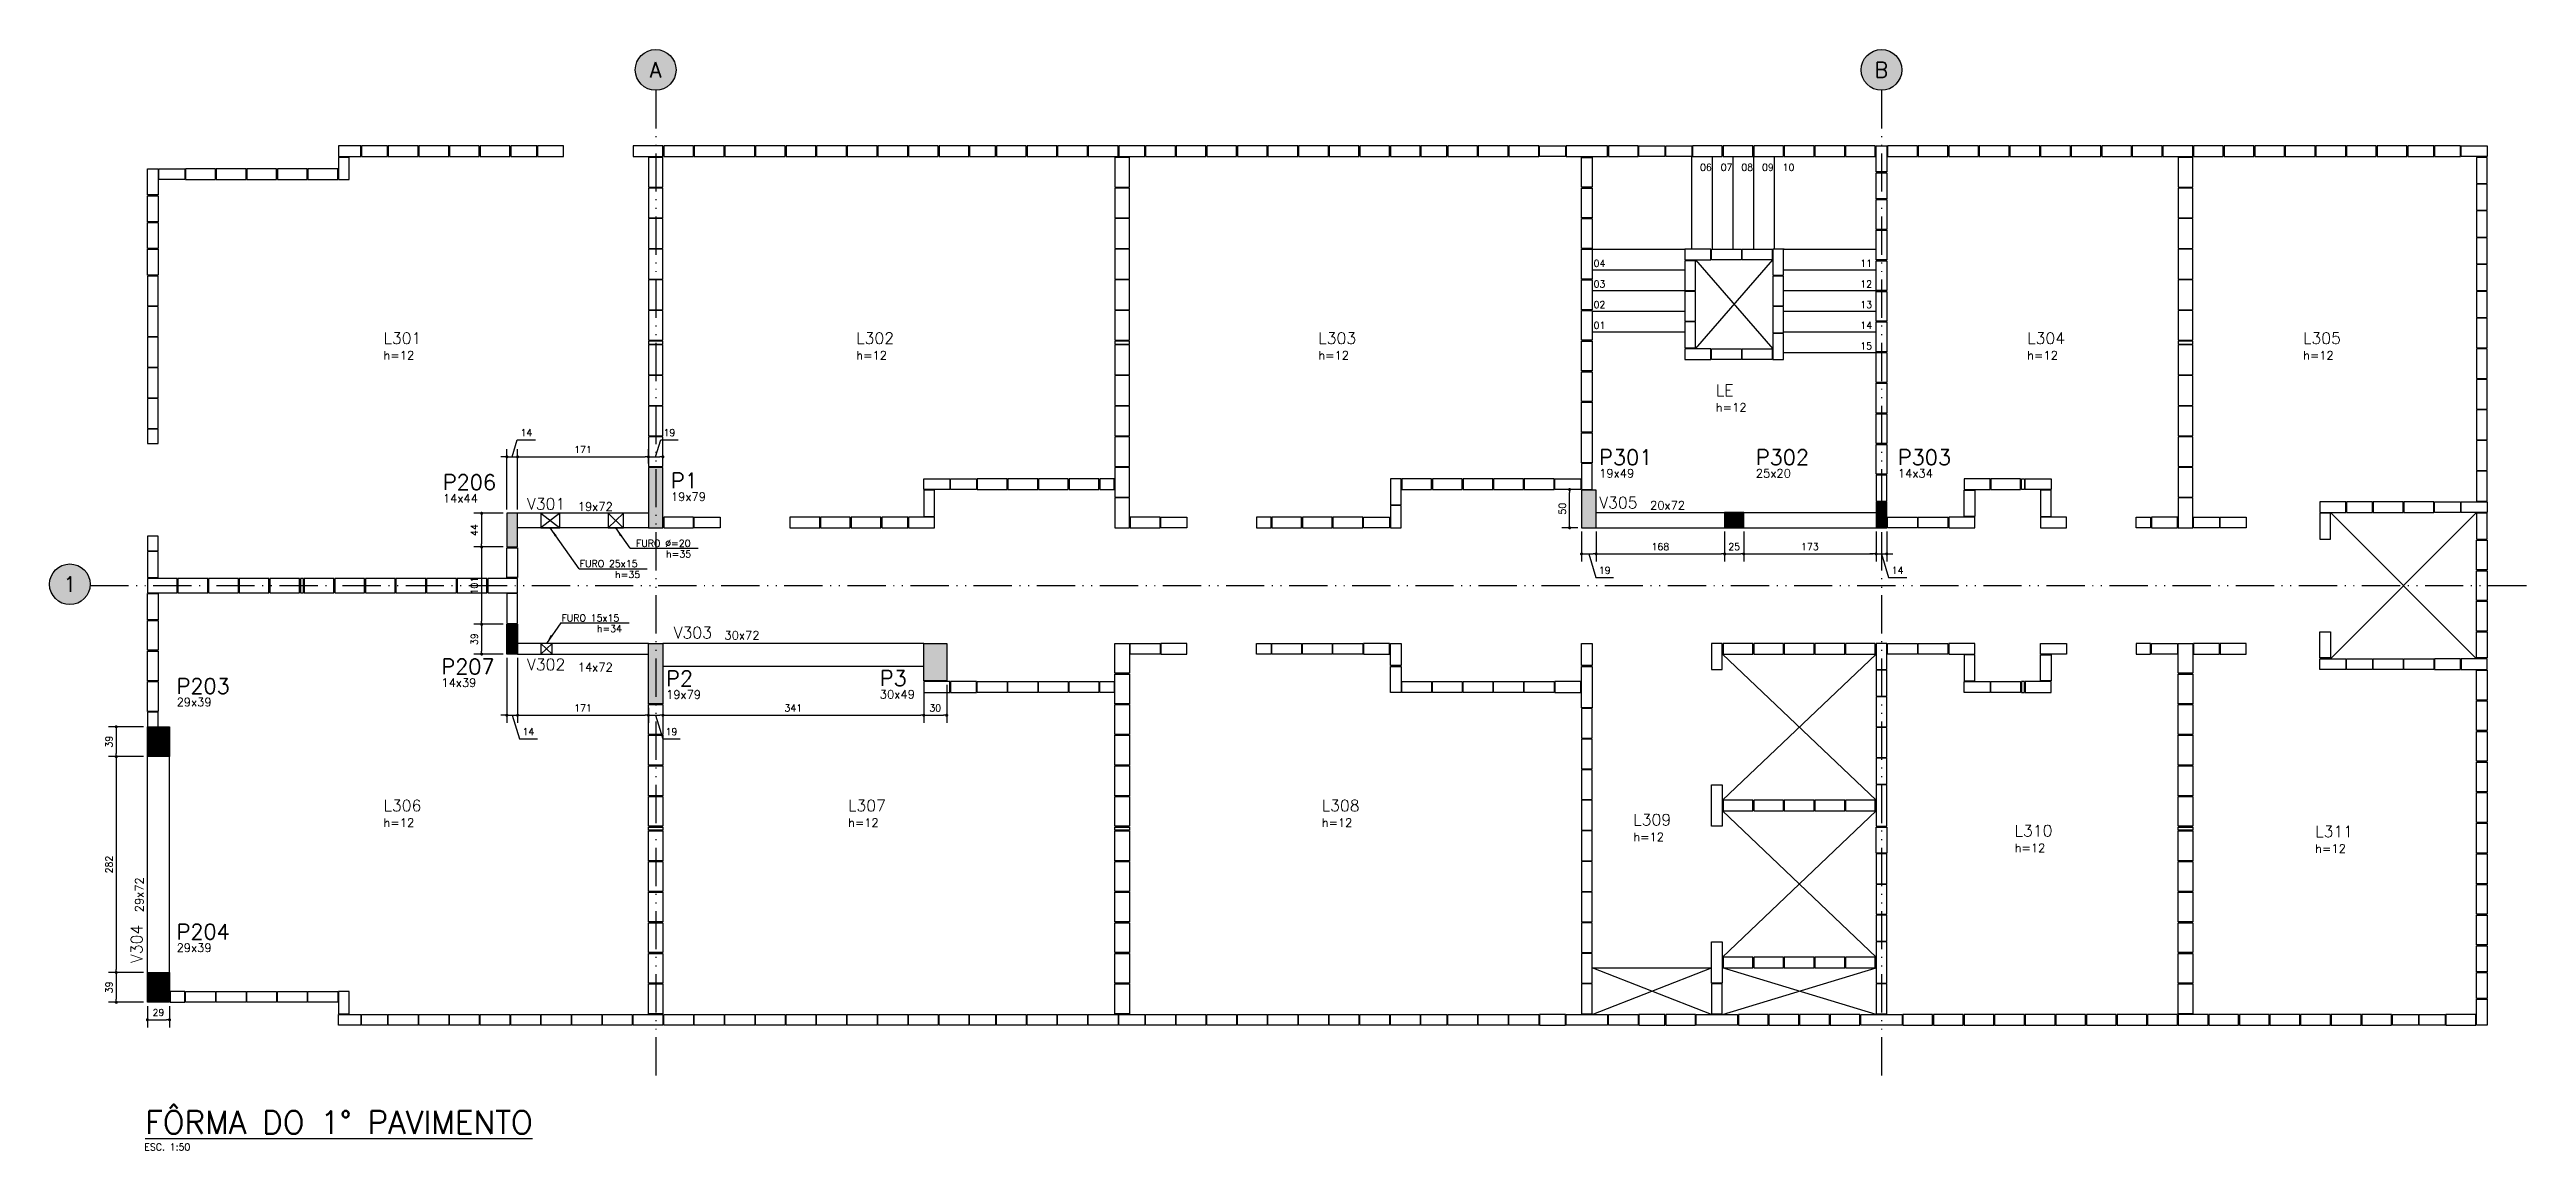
# Model space of a CAD drawing. Extents: x -15987 to 9310, y -4615 to -1189.
# Drawn here: x 6072 to 9310, y -4327 to -2889 of the extents above.
import ezdxf
from ezdxf.enums import TextEntityAlignment as Align

# ---------------------------------------------------------------- set-up
doc = ezdxf.new("R2010")
doc.units = 0
doc.header["$LTSCALE"] = 25
doc.linetypes.add('ESTILO_TQS_0004', pattern=[3.3, 2, -0.4, 0.05, -0.4, 0.05, -0.4])
for name, color, linetype in [('241', 2, 'Continuous'), ('COTA', 1, 'Continuous'), ('EIXOS', 1, 'ESTILO_TQS_0004'), ('H2', 252, 'Continuous'), ('H4', 254, 'Continuous'), ('IND-EIXOS', 2, 'Continuous'), ('L-D', 2, 'Continuous'), ('L-N', 4, 'Continuous'), ('Linha_fina', 1, 'Continuous'), ('P-D', 2, 'Continuous'), ('P-S', 5, 'Continuous'), ('Pena_1', 1, 'Continuous'), ('PIL-N', 4, 'Continuous'), ('PROJ', 252, 'Continuous'), ('T1', 2, 'Continuous'), ('T4', 6, 'Continuous'), ('TEXT-EIXOS', 3, 'Continuous'), ('TEXTO', 3, 'Continuous'), ('VIG-D', 2, 'Continuous'), ('VIG-N', 4, 'Continuous'), ('VIGA', 3, 'Continuous')]:
    doc.layers.add(name, color=color, linetype=linetype)
doc.styles.add('COTA', font='romans.shx')
doc.styles.get("Standard").update_dxf_attribs({"font": 'romans.shx'})
doc.styles.add('Texto1', font='romans.shx', dxfattribs={"height": 9})
doc.styles.add('Texto4', font='romans.shx', dxfattribs={"height": 30})
doc.dimstyles.new('forma', dxfattribs={"dimscale": 5, "dimtxt": 1.8, "dimasz": 0.8, "dimexe": 2, "dimexo": 1, "dimgap": 1, "dimtad": 1, "dimdec": 1, "dimzin": 9, "dimtxsty": 'COTA', "dimblk1": 'DOT', "dimblk2": 'DOT', "dimsah": 1, "dimcen": 0, "dimdle": 1, "dimclrd": 256, "dimclre": 256, "dimclrt": 2, "dimadec": 0, "dimazin": 0, "dimtfac": 1, "dimtdec": 0, "dimtmove": 0, "dimatfit": 3, "dimfxl": 1, "dimtolj": 1, "dimtzin": 0, "dimarcsym": 0})

msp = doc.modelspace()

# ---------------------------------------------------------------- texts
at = {"layer": 'L-D'}
for p in [(6508.23, -3293.73), (7126.22, -3293.73), (7730.29, -3293.73), (8657.09, -3293.73), (9017.76, -3293.73), (8250, -3361.79), (6508.23, -3904.41), (7115.52, -3904.41), (7734.76, -3904.41), (8142.15, -3923.02), (8640.66, -3937.35), (9033.59, -3938.25)]:
    msp.add_text('h=12', height=11, dxfattribs=at).set_placement(p)
at = {"layer": 'L-N'}
for s, p in [('L301', (6508.23, -3273.33)), ('L302', (7126.22, -3273.33)), ('L303', (7730.29, -3273.33)), ('L304', (8657.09, -3273.33)), ('L305', (9017.76, -3273.33)), ('LE', (8250, -3341.39)), ('L306', (6508.23, -3884.01)), ('L307', (7115.52, -3884.01)), ('L308', (7734.76, -3884.01)), ('L309', (8142.15, -3902.62)), ('L310', (8640.66, -3916.95)), ('L311', (9033.59, -3917.85))]:
    msp.add_text(s, height=15, dxfattribs=at).set_placement(p)
at = {"layer": 'P-D', "linetype": 'Continuous'}
for s, p in [('19x49', (8097.51, -3447.9, 0.02)), ('25x20', (8302.38, -3447.9, 0.02)), ('14x34', (8488.04, -3447.9, 0.02)), ('14x44', (6585.89, -3480.6, 0.02)), ('19x79', (6884.03, -3478.46)), ('14x39', (6583.96, -3721.43, 0.02)), ('29x39', (6237.74, -3746.83, 0.02)), ('19x79', (6877.63, -3736.91)), ('30x49', (7157.1, -3736.64)), ('29x39', (6237.74, -4067.83, 0.02))]:
    msp.add_text(s, height=11, dxfattribs=at).set_placement(p)
at = {"layer": 'PIL-N', "linetype": 'Continuous'}
for s, p in [('P301', (8097.51, -3431.4, 0.02)), ('P302', (8302.38, -3431.4, 0.02)), ('P303', (8488.04, -3431.4, 0.02)), ('P206', (6585.89, -3464.1, 0.02)), ('P1', (6884.03, -3461.96)), ('P207', (6583.96, -3704.93, 0.02)), ('P203', (6237.74, -3730.33, 0.02)), ('P2', (6877.63, -3720.41)), ('P3', (7157.1, -3720.14)), ('P204', (6237.74, -4051.33, 0.02))]:
    msp.add_text(s, height=20, dxfattribs=at).set_placement(p)
at = {"layer": 'T1', "style": 'Texto1'}
for s, p in [('06', (8237.03, -3047.18)), ('07', (8264.03, -3047.18)), ('08', (8291.03, -3047.18)), ('09', (8318.03, -3047.18)), ('10', (8345.03, -3047.18)), ('04', (8097.89, -3172.62, 0.04)), ('11', (8446.57, -3172.62, 0.04)), ('03', (8097.89, -3199.62, 0.04)), ('12', (8446.57, -3199.62, 0.04)), ('02', (8097.89, -3226.62, 0.04)), ('13', (8446.57, -3226.62, 0.04)), ('01', (8097.89, -3253.62, 0.04)), ('14', (8446.57, -3253.62, 0.04)), ('15', (8446.57, -3280.62, 0.04))]:
    msp.add_text(s, height=9, dxfattribs=at).set_placement(p, align=Align.CENTER)
for s, p in [('FURO Ø=20', (6838.32, -3538.31)), ('FURO 25x15', (6764.76, -3565.02)), ('h=35', (6877.66, -3552.43)), ('h=35', (6811, -3579.14)), ('FURO 15x15', (6740.92, -3635.89)), ('h=34', (6787.17, -3650.01))]:
    msp.add_text(s, height=9, dxfattribs=at).set_placement(p)
at = {"layer": 'T4', "style": 'Texto4'}
msp.add_text('%%UFÔRMA DO 1° PAVIMENTO', height=30, dxfattribs=at).set_placement((6196.61, -4305.41))
at = {"layer": 'TEXT-EIXOS'}
for s, p in [('A', (6863.91, -2915.27)), ('B', (8466.41, -2915.27)), ('1', (6098.2, -3587.36))]:
    msp.add_text(s, height=20, dxfattribs=at).set_placement(p, align=Align.MIDDLE_CENTER)
at = {"layer": 'TEXTO', "color": 2, "style": 'Texto1'}
msp.add_text('ESC. 1:50', height=9, dxfattribs=at).set_placement((6195.5, -4327.14))
at = {"layer": 'VIG-D', "linetype": 'Continuous'}
for s, p in [('19x72', (6762.23, -3491.27, -0.02)), ('20x72', (8164.09, -3489.7, -0.02)), ('30x72', (6954.01, -3659.55, -0.02)), ('14x72', (6762.23, -3701.14, -0.02))]:
    msp.add_text(s, height=11, dxfattribs=at).set_placement(p)
msp.add_text('29x72', height=11, rotation=90, dxfattribs=at).set_placement((6194.47, -4015.89, -0.02))
at = {"layer": 'VIG-N', "linetype": 'Continuous'}
for s, p in [('V301', (6695.75, -3489.79, -0.02)), ('V305', (8097.61, -3488.22, -0.02)), ('V303', (6887.54, -3658.07, -0.02)), ('V302', (6695.75, -3699.66, -0.02))]:
    msp.add_text(s, height=15, dxfattribs=at).set_placement(p)
msp.add_text('V304', height=15, rotation=90, dxfattribs=at).set_placement((6192.99, -4082.37, -0.02))

# ---------------------------------------------------------------- blocks, each defined once
blk = doc.blocks.new('A$C55ad4023')
at = {"layer": 'PROJ'}
for points in [[(-3240.9, -408), (-3211.9, -408), (-3211.9, -394), (-3240.9, -394), (-3240.9, -408)], [(-3240.9, -409), (-3240.9, -438), (-3226.9, -438), (-3226.9, -409), (-3240.9, -409)], [(-3210.9, -408), (-3176.9, -408), (-3176.9, -394), (-3210.9, -394), (-3210.9, -408)], [(-3175.9, -408), (-3136.9, -408), (-3136.9, -394), (-3175.9, -394), (-3175.9, -408)], [(-3135.9, -408), (-3096.9, -408), (-3096.9, -394), (-3135.9, -394), (-3135.9, -408)], [(-3095.9, -408), (-3056.9, -408), (-3056.9, -394), (-3095.9, -394), (-3095.9, -408)], [(-3055.9, -408), (-3016.9, -408), (-3016.9, -394), (-3055.9, -394), (-3055.9, -408)], [(-3015.9, -408), (-2981.9, -408), (-2981.9, -394), (-3015.9, -394), (-3015.9, -408)], [(-2980.9, -408), (-2946.9, -408), (-2946.9, -394), (-2980.9, -394), (-2980.9, -408)], [(-2855.9, -408), (-2816.9, -408), (-2816.9, -394), (-2855.9, -394), (-2855.9, -408)], [(-2835.9, -409), (-2835.9, -448), (-2816.9, -448), (-2816.9, -409), (-2835.9, -409)], [(-2815.9, -408), (-2776.9, -408), (-2776.9, -394), (-2815.9, -394), (-2815.9, -408)], [(-2775.9, -408), (-2736.9, -408), (-2736.9, -394), (-2775.9, -394), (-2775.9, -408)], [(-2735.9, -408), (-2696.9, -408), (-2696.9, -394), (-2735.9, -394), (-2735.9, -408)], [(-2695.9, -408), (-2656.9, -408), (-2656.9, -394), (-2695.9, -394), (-2695.9, -408)], [(-2655.9, -408), (-2616.9, -408), (-2616.9, -394), (-2655.9, -394), (-2655.9, -408)], [(-2615.9, -408), (-2576.9, -408), (-2576.9, -394), (-2615.9, -394), (-2615.9, -408)], [(-2575.9, -408), (-2536.9, -408), (-2536.9, -394), (-2575.9, -394), (-2575.9, -408)], [(-2535.9, -408), (-2496.9, -408), (-2496.9, -394), (-2535.9, -394), (-2535.9, -408)], [(-2495.9, -408), (-2456.9, -408), (-2456.9, -394), (-2495.9, -394), (-2495.9, -408)], [(-2455.9, -408), (-2416.9, -408), (-2416.9, -394), (-2455.9, -394), (-2455.9, -408)], [(-2415.9, -408), (-2381.9, -408), (-2381.9, -394), (-2415.9, -394), (-2415.9, -408)], [(-2380.9, -408), (-2341.9, -408), (-2341.9, -394), (-2380.9, -394), (-2380.9, -408)], [(-2340.9, -408), (-2301.9, -408), (-2301.9, -394), (-2340.9, -394), (-2340.9, -408)], [(-2300.9, -408), (-2261.9, -408), (-2261.9, -394), (-2300.9, -394), (-2300.9, -408)], [(-2260.9, -408), (-2221.9, -408), (-2221.9, -394), (-2260.9, -394), (-2260.9, -408)], [(-2225.9, -409), (-2225.9, -448), (-2206.9, -448), (-2206.9, -409), (-2225.9, -409)], [(-2220.9, -408), (-2186.9, -408), (-2186.9, -394), (-2220.9, -394), (-2220.9, -408)], [(-2185.9, -408), (-2146.9, -408), (-2146.9, -394), (-2185.9, -394), (-2185.9, -408)], [(-2145.9, -408), (-2106.9, -408), (-2106.9, -394), (-2145.9, -394), (-2145.9, -408)], [(-2105.9, -408), (-2066.9, -408), (-2066.9, -394), (-2105.9, -394), (-2105.9, -408)], [(-2065.9, -408), (-2026.9, -408), (-2026.9, -394), (-2065.9, -394), (-2065.9, -408)], [(-2025.9, -408), (-1986.9, -408), (-1986.9, -394), (-2025.9, -394), (-2025.9, -408)], [(-1985.9, -408), (-1946.9, -408), (-1946.9, -394), (-1985.9, -394), (-1985.9, -408)], [(-1945.9, -408), (-1906.9, -408), (-1906.9, -394), (-1945.9, -394), (-1945.9, -408)], [(-1905.9, -408), (-1866.9, -408), (-1866.9, -394), (-1905.9, -394), (-1905.9, -408)], [(-1865.9, -408), (-1826.9, -408), (-1826.9, -394), (-1865.9, -394), (-1865.9, -408)], [(-1825.9, -408), (-1791.9, -408), (-1791.9, -394), (-1825.9, -394), (-1825.9, -408)], [(-1790.9, -408), (-1751.9, -408), (-1751.9, -394), (-1790.9, -394), (-1790.9, -408)], [(-1750.9, -408), (-1711.9, -408), (-1711.9, -394), (-1750.9, -394), (-1750.9, -408)], [(-1710.9, -408), (-1671.9, -408), (-1671.9, -394), (-1710.9, -394), (-1710.9, -408)], [(-1636.9, -408), (-1670.9, -408), (-1670.9, -394), (-1636.9, -394), (-1636.9, -408)], [(-1581.9, -394), (-1635.9, -394), (-1635.9, -408), (-1581.9, -408), (-1581.9, -394)], [(-1615.9, -448), (-1615.9, -409), (-1601.9, -409), (-1601.9, -448), (-1615.9, -448)], [(-1580.9, -408), (-1541.9, -408), (-1541.9, -394), (-1580.9, -394), (-1580.9, -408)], [(-1506.9, -408), (-1540.9, -408), (-1540.9, -394), (-1506.9, -394), (-1506.9, -408)], [(-1471.9, -408), (-1505.9, -408), (-1505.9, -394), (-1471.9, -394), (-1471.9, -408)], [(-1470.9, -408), (-1431.9, -408), (-1431.9, -394), (-1470.9, -394), (-1470.9, -408)], [(-1430.9, -408), (-1391.9, -408), (-1391.9, -394), (-1430.9, -394), (-1430.9, -408)], [(-1390.9, -408), (-1351.9, -408), (-1351.9, -394), (-1390.9, -394), (-1390.9, -408)], [(-1350.9, -408), (-1311.9, -408), (-1311.9, -394), (-1350.9, -394), (-1350.9, -408)], [(-1310.9, -408), (-1271.9, -408), (-1271.9, -394), (-1310.9, -394), (-1310.9, -408)], [(-1270.9, -408), (-1231.9, -408), (-1231.9, -394), (-1270.9, -394), (-1270.9, -408)], [(-1216.9, -394), (-1216.9, -428), (-1230.9, -428), (-1230.9, -394), (-1216.9, -394)], [(-1215.9, -408), (-1176.9, -408), (-1176.9, -394), (-1215.9, -394), (-1215.9, -408)], [(-1175.9, -408), (-1136.9, -408), (-1136.9, -394), (-1175.9, -394), (-1175.9, -408)], [(-1135.9, -408), (-1096.9, -408), (-1096.9, -394), (-1135.9, -394), (-1135.9, -408)], [(-1095.9, -408), (-1056.9, -408), (-1056.9, -394), (-1095.9, -394), (-1095.9, -408)], [(-1055.9, -408), (-1016.9, -408), (-1016.9, -394), (-1055.9, -394), (-1055.9, -408)], [(-1015.9, -408), (-976.9, -408), (-976.9, -394), (-1015.9, -394), (-1015.9, -408)], [(-975.9, -408), (-936.9, -408), (-936.9, -394), (-975.9, -394), (-975.9, -408)], [(-935.9, -408), (-896.9, -408), (-896.9, -394), (-935.9, -394), (-935.9, -408)], [(-895.9, -408), (-856.9, -408), (-856.9, -394), (-895.9, -394), (-895.9, -408)], [(-855.9, -408), (-816.9, -408), (-816.9, -394), (-855.9, -394), (-855.9, -408)], [(-835.9, -409), (-835.9, -448), (-816.9, -448), (-816.9, -409), (-835.9, -409)], [(-815.9, -408), (-776.9, -408), (-776.9, -394), (-815.9, -394), (-815.9, -408)], [(-775.9, -408), (-736.9, -408), (-736.9, -394), (-775.9, -394), (-775.9, -408)], [(-735.9, -408), (-696.9, -408), (-696.9, -394), (-735.9, -394), (-735.9, -408)], [(-695.9, -408), (-656.9, -408), (-656.9, -394), (-695.9, -394), (-695.9, -408)], [(-655.9, -408), (-616.9, -408), (-616.9, -394), (-655.9, -394), (-655.9, -408)], [(-615.9, -408), (-576.9, -408), (-576.9, -394), (-615.9, -394), (-615.9, -408)], [(-575.9, -408), (-536.9, -408), (-536.9, -394), (-575.9, -394), (-575.9, -408)], [(-535.9, -408), (-501.9, -408), (-501.9, -394), (-535.9, -394), (-535.9, -408)], [(-500.9, -408), (-466.9, -408), (-466.9, -394), (-500.9, -394), (-500.9, -408)], [(-431.9, -408), (-465.9, -408), (-465.9, -394), (-431.9, -394), (-431.9, -408)], [(-431.9, -443), (-431.9, -409), (-445.9, -409), (-445.9, -443), (-431.9, -443)], [(-3476.9, -424), (-3476.9, -458), (-3490.9, -458), (-3490.9, -424), (-3476.9, -424)], [(-3441.9, -438), (-3475.9, -438), (-3475.9, -424), (-3441.9, -424), (-3441.9, -438)], [(-3440.9, -438), (-3401.9, -438), (-3401.9, -424), (-3440.9, -424), (-3440.9, -438)], [(-3400.9, -438), (-3361.9, -438), (-3361.9, -424), (-3400.9, -424), (-3400.9, -438)], [(-3360.9, -438), (-3321.9, -438), (-3321.9, -424), (-3360.9, -424), (-3360.9, -438)], [(-3320.9, -438), (-3281.9, -438), (-3281.9, -424), (-3320.9, -424), (-3320.9, -438)], [(-3280.9, -438), (-3241.9, -438), (-3241.9, -424), (-3280.9, -424), (-3280.9, -438)], [(-2835.9, -449), (-2835.9, -488), (-2816.9, -488), (-2816.9, -449), (-2835.9, -449)], [(-2225.9, -449), (-2225.9, -488), (-2206.9, -488), (-2206.9, -449), (-2225.9, -449)], [(-1615.9, -488), (-1615.9, -449), (-1601.9, -449), (-1601.9, -488), (-1615.9, -488)], [(-1216.9, -429), (-1216.9, -463), (-1230.9, -463), (-1230.9, -429), (-1216.9, -429)], [(-835.9, -449), (-835.9, -488), (-816.9, -488), (-816.9, -449), (-835.9, -449)], [(-431.9, -478), (-431.9, -444), (-445.9, -444), (-445.9, -478), (-431.9, -478)], [(-3476.9, -459), (-3476.9, -493), (-3490.9, -493), (-3490.9, -459), (-3476.9, -459)], [(-1230.9, -503), (-1230.9, -464), (-1216.9, -464), (-1216.9, -503), (-1230.9, -503)], [(-431.9, -513), (-431.9, -479), (-445.9, -479), (-445.9, -513), (-431.9, -513)], [(-3476.9, -494), (-3476.9, -528), (-3490.9, -528), (-3490.9, -494), (-3476.9, -494)], [(-2835.9, -489), (-2835.9, -528), (-2816.9, -528), (-2816.9, -489), (-2835.9, -489)], [(-2225.9, -489), (-2225.9, -528), (-2206.9, -528), (-2206.9, -489), (-2225.9, -489)], [(-1615.9, -528), (-1615.9, -489), (-1601.9, -489), (-1601.9, -528), (-1615.9, -528)], [(-1230.9, -543), (-1230.9, -504), (-1216.9, -504), (-1216.9, -543), (-1230.9, -543)], [(-835.9, -489), (-835.9, -528), (-816.9, -528), (-816.9, -489), (-835.9, -489)], [(-431.9, -548), (-431.9, -514), (-445.9, -514), (-445.9, -548), (-431.9, -548)], [(-3476.9, -529), (-3476.9, -563), (-3490.9, -563), (-3490.9, -529), (-3476.9, -529)], [(-2835.9, -529), (-2835.9, -568), (-2816.9, -568), (-2816.9, -529), (-2835.9, -529)], [(-2225.9, -529), (-2225.9, -568), (-2206.9, -568), (-2206.9, -529), (-2225.9, -529)], [(-1615.9, -568), (-1615.9, -529), (-1601.9, -529), (-1601.9, -568), (-1615.9, -568)], [(-1480.9, -543), (-1446.9, -543), (-1446.9, -529), (-1480.9, -529), (-1480.9, -543)], [(-1466.9, -583), (-1466.9, -544), (-1480.9, -544), (-1480.9, -583), (-1466.9, -583)], [(-1445.9, -529), (-1406.9, -529), (-1406.9, -543), (-1445.9, -543), (-1445.9, -529)], [(-1405.9, -529), (-1366.9, -529), (-1366.9, -543), (-1405.9, -543), (-1405.9, -529)], [(-1365.9, -529), (-1365.9, -563), (-1351.9, -563), (-1351.9, -529), (-1365.9, -529)], [(-1230.9, -583), (-1230.9, -544), (-1216.9, -544), (-1216.9, -583), (-1230.9, -583)], [(-835.9, -529), (-835.9, -568), (-816.9, -568), (-816.9, -529), (-835.9, -529)], [(-431.9, -583), (-431.9, -549), (-445.9, -549), (-445.9, -583), (-431.9, -583)], [(-3490.9, -564), (-3490.9, -603), (-3476.9, -603), (-3476.9, -564), (-3490.9, -564)], [(-2835.9, -569), (-2835.9, -608), (-2816.9, -608), (-2816.9, -569), (-2835.9, -569)], [(-2225.9, -569), (-2225.9, -608), (-2206.9, -608), (-2206.9, -569), (-2225.9, -569)], [(-1615.9, -608), (-1615.9, -569), (-1601.9, -569), (-1601.9, -608), (-1615.9, -608)], [(-1351.9, -603), (-1351.9, -564), (-1365.9, -564), (-1365.9, -603), (-1351.9, -603)], [(-835.9, -569), (-835.9, -608), (-816.9, -608), (-816.9, -569), (-835.9, -569)], [(-3490.9, -604), (-3490.9, -643), (-3476.9, -643), (-3476.9, -604), (-3490.9, -604)], [(-2835.9, -609), (-2835.9, -648), (-2816.9, -648), (-2816.9, -609), (-2835.9, -609)], [(-2225.9, -609), (-2225.9, -648), (-2206.9, -648), (-2206.9, -609), (-2225.9, -609)], [(-1615.9, -648), (-1615.9, -609), (-1601.9, -609), (-1601.9, -648), (-1615.9, -648)], [(-1466.9, -623), (-1466.9, -584), (-1480.9, -584), (-1480.9, -623), (-1466.9, -623)], [(-1351.9, -638), (-1351.9, -604), (-1365.9, -604), (-1365.9, -638), (-1351.9, -638)], [(-1230.9, -623), (-1230.9, -584), (-1216.9, -584), (-1216.9, -623), (-1230.9, -623)], [(-835.9, -609), (-835.9, -648), (-816.9, -648), (-816.9, -609), (-835.9, -609)], [(-431.9, -618), (-431.9, -584), (-445.9, -584), (-445.9, -618), (-431.9, -618)], [(-3490.9, -644), (-3490.9, -683), (-3476.9, -683), (-3476.9, -644), (-3490.9, -644)], [(-1480.9, -624), (-1480.9, -658), (-1466.9, -658), (-1466.9, -624), (-1480.9, -624)], [(-1351.9, -673), (-1351.9, -639), (-1365.9, -639), (-1365.9, -673), (-1351.9, -673)], [(-1230.9, -663), (-1230.9, -624), (-1216.9, -624), (-1216.9, -663), (-1230.9, -663)], [(-445.9, -619), (-445.9, -658), (-431.9, -658), (-431.9, -619), (-445.9, -619)], [(-2816.9, -653), (-2816.9, -649), (-2835.9, -649), (-2835.9, -653), (-2816.9, -653)], [(-2835.9, -654), (-2835.9, -693), (-2816.9, -693), (-2816.9, -654), (-2835.9, -654)], [(-2206.9, -653), (-2206.9, -649), (-2225.9, -649), (-2225.9, -653), (-2206.9, -653)], [(-2225.9, -654), (-2225.9, -693), (-2206.9, -693), (-2206.9, -654), (-2225.9, -654)], [(-1615.9, -688), (-1615.9, -649), (-1601.9, -649), (-1601.9, -688), (-1615.9, -688)], [(-1480.9, -673), (-1446.9, -673), (-1446.9, -659), (-1480.9, -659), (-1480.9, -673)], [(-1445.9, -659), (-1406.9, -659), (-1406.9, -673), (-1445.9, -673), (-1445.9, -659)], [(-1405.9, -659), (-1366.9, -659), (-1366.9, -673), (-1405.9, -673), (-1405.9, -659)], [(-1230.9, -703), (-1230.9, -664), (-1216.9, -664), (-1216.9, -703), (-1230.9, -703)], [(-816.9, -653), (-816.9, -649), (-835.9, -649), (-835.9, -653), (-816.9, -653)], [(-835.9, -654), (-835.9, -693), (-816.9, -693), (-816.9, -654), (-835.9, -654)], [(-445.9, -659), (-445.9, -698), (-431.9, -698), (-431.9, -659), (-445.9, -659)], [(-3490.9, -684), (-3490.9, -723), (-3476.9, -723), (-3476.9, -684), (-3490.9, -684)], [(-2835.9, -694), (-2835.9, -733), (-2816.9, -733), (-2816.9, -694), (-2835.9, -694)], [(-2225.9, -694), (-2225.9, -733), (-2206.9, -733), (-2206.9, -694), (-2225.9, -694)], [(-1615.9, -728), (-1615.9, -689), (-1601.9, -689), (-1601.9, -728), (-1615.9, -728)], [(-1230.9, -743), (-1230.9, -704), (-1216.9, -704), (-1216.9, -743), (-1230.9, -743)], [(-835.9, -694), (-835.9, -733), (-816.9, -733), (-816.9, -694), (-835.9, -694)], [(-445.9, -699), (-445.9, -738), (-431.9, -738), (-431.9, -699), (-445.9, -699)], [(-3490.9, -724), (-3490.9, -763), (-3476.9, -763), (-3476.9, -724), (-3490.9, -724)], [(-2835.9, -734), (-2835.9, -773), (-2816.9, -773), (-2816.9, -734), (-2835.9, -734)], [(-2225.9, -734), (-2225.9, -773), (-2206.9, -773), (-2206.9, -734), (-2225.9, -734)], [(-1615.9, -768), (-1615.9, -729), (-1601.9, -729), (-1601.9, -768), (-1615.9, -768)], [(-1230.9, -783), (-1230.9, -744), (-1216.9, -744), (-1216.9, -783), (-1230.9, -783)], [(-835.9, -734), (-835.9, -773), (-816.9, -773), (-816.9, -734), (-835.9, -734)], [(-445.9, -739), (-445.9, -778), (-431.9, -778), (-431.9, -739), (-445.9, -739)], [(-3476.9, -783), (-3476.9, -764), (-3490.9, -764), (-3490.9, -783), (-3476.9, -783)], [(-2835.9, -774), (-2835.9, -813), (-2816.9, -813), (-2816.9, -774), (-2835.9, -774)], [(-2225.9, -774), (-2225.9, -813), (-2206.9, -813), (-2206.9, -774), (-2225.9, -774)], [(-1615.9, -808), (-1615.9, -769), (-1601.9, -769), (-1601.9, -808), (-1615.9, -808)], [(-835.9, -774), (-835.9, -813), (-816.9, -813), (-816.9, -774), (-835.9, -774)], [(-1615.9, -809), (-1615.9, -843), (-1601.9, -843), (-1601.9, -809), (-1615.9, -809)], [(-1230.9, -823), (-1230.9, -784), (-1216.9, -784), (-1216.9, -823), (-1230.9, -823)], [(-445.9, -779), (-445.9, -818), (-431.9, -818), (-431.9, -779), (-445.9, -779)], [(-2475.9, -829), (-2441.9, -829), (-2441.9, -843), (-2475.9, -843), (-2475.9, -829)], [(-2440.9, -829), (-2406.9, -829), (-2406.9, -843), (-2440.9, -843), (-2440.9, -829)], [(-2366.9, -829), (-2405.9, -829), (-2405.9, -843), (-2366.9, -843), (-2366.9, -829)], [(-2326.9, -829), (-2365.9, -829), (-2365.9, -843), (-2326.9, -843), (-2326.9, -829)], [(-2286.9, -829), (-2325.9, -829), (-2325.9, -843), (-2286.9, -843), (-2286.9, -829)], [(-2246.9, -829), (-2285.9, -829), (-2285.9, -843), (-2246.9, -843), (-2246.9, -829)], [(-2245.9, -843), (-2226.9, -843), (-2226.9, -829), (-2245.9, -829), (-2245.9, -843)], [(-2225.9, -814), (-2225.9, -853), (-2206.9, -853), (-2206.9, -814), (-2225.9, -814)], [(-1865.9, -829), (-1865.9, -863), (-1851.9, -863), (-1851.9, -829), (-1865.9, -829)], [(-1811.9, -829), (-1850.9, -829), (-1850.9, -843), (-1811.9, -843), (-1811.9, -829)], [(-1771.9, -829), (-1810.9, -829), (-1810.9, -843), (-1771.9, -843), (-1771.9, -829)], [(-1731.9, -829), (-1770.9, -829), (-1770.9, -843), (-1731.9, -843), (-1731.9, -829)], [(-1691.9, -829), (-1730.9, -829), (-1730.9, -843), (-1691.9, -843), (-1691.9, -829)], [(-1651.9, -829), (-1690.9, -829), (-1690.9, -843), (-1651.9, -843), (-1651.9, -829)], [(-1650.9, -829), (-1616.9, -829), (-1616.9, -843), (-1650.9, -843), (-1650.9, -829)], [(-1216.9, -858), (-1216.9, -824), (-1230.9, -824), (-1230.9, -858), (-1216.9, -858)], [(-1115.9, -843), (-1081.9, -843), (-1081.9, -829), (-1115.9, -829), (-1115.9, -843)], [(-1080.9, -843), (-1041.9, -843), (-1041.9, -829), (-1080.9, -829), (-1080.9, -843)], [(-1040.9, -829), (-1036.9, -829), (-1036.9, -843), (-1040.9, -843), (-1040.9, -829)], [(-1001.9, -843), (-1035.9, -843), (-1035.9, -829), (-1001.9, -829), (-1001.9, -843)], [(-835.9, -814), (-835.9, -853), (-816.9, -853), (-816.9, -814), (-835.9, -814)], [(-445.9, -819), (-445.9, -858), (-431.9, -858), (-431.9, -819), (-445.9, -819)], [(-2475.9, -844), (-2475.9, -878), (-2461.9, -878), (-2461.9, -844), (-2475.9, -844)], [(-2225.9, -854), (-2225.9, -893), (-2206.9, -893), (-2206.9, -854), (-2225.9, -854)], [(-1865.9, -864), (-1865.9, -893), (-1851.9, -893), (-1851.9, -864), (-1865.9, -864)], [(-1115.9, -878), (-1115.9, -844), (-1101.9, -844), (-1101.9, -878), (-1115.9, -878)], [(-1001.9, -878), (-1001.9, -844), (-1015.9, -844), (-1015.9, -878), (-1001.9, -878)], [(-835.9, -854), (-835.9, -893), (-816.9, -893), (-816.9, -854), (-835.9, -854)], [(-650.9, -873), (-616.9, -873), (-616.9, -859), (-650.9, -859), (-650.9, -873)], [(-636.9, -908), (-636.9, -874), (-650.9, -874), (-650.9, -908), (-636.9, -908)], [(-615.9, -873), (-581.9, -873), (-581.9, -859), (-615.9, -859), (-615.9, -873)], [(-580.9, -873), (-541.9, -873), (-541.9, -859), (-580.9, -859), (-580.9, -873)], [(-540.9, -873), (-501.9, -873), (-501.9, -859), (-540.9, -859), (-540.9, -873)], [(-466.9, -873), (-500.9, -873), (-500.9, -859), (-466.9, -859), (-466.9, -873)], [(-431.9, -873), (-465.9, -873), (-465.9, -859), (-431.9, -859), (-431.9, -873)], [(-431.9, -908), (-431.9, -874), (-445.9, -874), (-445.9, -908), (-431.9, -908)], [(-3476.9, -923), (-3476.9, -904), (-3490.9, -904), (-3490.9, -923), (-3476.9, -923)], [(-2776.9, -879), (-2815.9, -879), (-2815.9, -893), (-2776.9, -893), (-2776.9, -879)], [(-2775.9, -879), (-2741.9, -879), (-2741.9, -893), (-2775.9, -893), (-2775.9, -879)], [(-2611.9, -879), (-2650.9, -879), (-2650.9, -893), (-2611.9, -893), (-2611.9, -879)], [(-2571.9, -879), (-2610.9, -879), (-2610.9, -893), (-2571.9, -893), (-2571.9, -879)], [(-2531.9, -879), (-2570.9, -879), (-2570.9, -893), (-2531.9, -893), (-2531.9, -879)], [(-2496.9, -879), (-2530.9, -879), (-2530.9, -893), (-2496.9, -893), (-2496.9, -879)], [(-2461.9, -879), (-2495.9, -879), (-2495.9, -893), (-2461.9, -893), (-2461.9, -879)], [(-2166.9, -879), (-2205.9, -879), (-2205.9, -893), (-2166.9, -893), (-2166.9, -879)], [(-2165.9, -879), (-2131.9, -879), (-2131.9, -893), (-2165.9, -893), (-2165.9, -879)], [(-2040.9, -893), (-2021.9, -893), (-2021.9, -879), (-2040.9, -879), (-2040.9, -893)], [(-1981.9, -879), (-2020.9, -879), (-2020.9, -893), (-1981.9, -893), (-1981.9, -879)], [(-1941.9, -879), (-1980.9, -879), (-1980.9, -893), (-1941.9, -893), (-1941.9, -879)], [(-1901.9, -879), (-1940.9, -879), (-1940.9, -893), (-1901.9, -893), (-1901.9, -879)], [(-1900.9, -879), (-1866.9, -879), (-1866.9, -893), (-1900.9, -893), (-1900.9, -879)], [(-1215.9, -879), (-1176.9, -879), (-1176.9, -893), (-1215.9, -893), (-1215.9, -879)], [(-1175.9, -879), (-1136.9, -879), (-1136.9, -893), (-1175.9, -893), (-1175.9, -879)], [(-1101.9, -879), (-1135.9, -879), (-1135.9, -893), (-1101.9, -893), (-1101.9, -879)], [(-1015.9, -893), (-981.9, -893), (-981.9, -879), (-1015.9, -879), (-1015.9, -893)], [(-890.9, -879), (-871.9, -879), (-871.9, -893), (-890.9, -893), (-890.9, -879)], [(-870.9, -893), (-836.9, -893), (-836.9, -879), (-870.9, -879), (-870.9, -893)], [(-781.9, -893), (-815.9, -893), (-815.9, -879), (-781.9, -879), (-781.9, -893)], [(-746.9, -893), (-780.9, -893), (-780.9, -879), (-746.9, -879), (-746.9, -893)], [(-3490.9, -924), (-3490.9, -958), (-3476.9, -958), (-3476.9, -924), (-3490.9, -924)], [(-3020.9, -958), (-3020.9, -919), (-3006.9, -919), (-3006.9, -958), (-3020.9, -958)], [(-445.9, -948), (-445.9, -909), (-431.9, -909), (-431.9, -948), (-445.9, -948)], [(-3490.9, -978), (-3451.9, -978), (-3451.9, -959), (-3490.9, -959), (-3490.9, -978)], [(-3450.9, -978), (-3411.9, -978), (-3411.9, -959), (-3450.9, -959), (-3450.9, -978)], [(-3410.9, -978), (-3371.9, -978), (-3371.9, -959), (-3410.9, -959), (-3410.9, -978)], [(-3370.9, -978), (-3331.9, -978), (-3331.9, -959), (-3370.9, -959), (-3370.9, -978)], [(-3330.9, -978), (-3291.9, -978), (-3291.9, -959), (-3330.9, -959), (-3330.9, -978)], [(-3286.9, -959), (-3290.9, -959), (-3290.9, -978), (-3286.9, -978), (-3286.9, -959)], [(-3285.9, -978), (-3246.9, -978), (-3246.9, -959), (-3285.9, -959), (-3285.9, -978)], [(-3245.9, -978), (-3206.9, -978), (-3206.9, -959), (-3245.9, -959), (-3245.9, -978)], [(-3205.9, -978), (-3166.9, -978), (-3166.9, -959), (-3205.9, -959), (-3205.9, -978)], [(-3165.9, -978), (-3126.9, -978), (-3126.9, -959), (-3165.9, -959), (-3165.9, -978)], [(-3125.9, -978), (-3086.9, -978), (-3086.9, -959), (-3125.9, -959), (-3125.9, -978)], [(-3085.9, -978), (-3046.9, -978), (-3046.9, -959), (-3085.9, -959), (-3085.9, -978)], [(-3045.9, -978), (-3006.9, -978), (-3006.9, -959), (-3045.9, -959), (-3045.9, -978)], [(-445.9, -988), (-445.9, -949), (-431.9, -949), (-431.9, -988), (-445.9, -988)], [(-3490.9, -1013), (-3490.9, -979), (-3476.9, -979), (-3476.9, -1013), (-3490.9, -1013)], [(-3020.9, -979), (-3020.9, -1018), (-3006.9, -1018), (-3006.9, -979), (-3020.9, -979)], [(-445.9, -1028), (-445.9, -989), (-431.9, -989), (-431.9, -1028), (-445.9, -1028)], [(-3490.9, -1053), (-3490.9, -1014), (-3476.9, -1014), (-3476.9, -1053), (-3490.9, -1053)], [(-636.9, -1029), (-636.9, -1063), (-650.9, -1063), (-650.9, -1029), (-636.9, -1029)], [(-431.9, -1029), (-431.9, -1063), (-445.9, -1063), (-445.9, -1029), (-431.9, -1029)], [(-3490.9, -1093), (-3490.9, -1054), (-3476.9, -1054), (-3476.9, -1093), (-3490.9, -1093)], [(-2225.9, -1083), (-2225.9, -1044), (-2206.9, -1044), (-2206.9, -1083), (-2225.9, -1083)], [(-2166.9, -1058), (-2205.9, -1058), (-2205.9, -1044), (-2166.9, -1044), (-2166.9, -1058)], [(-2165.9, -1058), (-2131.9, -1058), (-2131.9, -1044), (-2165.9, -1044), (-2165.9, -1058)], [(-2040.9, -1044), (-2021.9, -1044), (-2021.9, -1058), (-2040.9, -1058), (-2040.9, -1044)], [(-1981.9, -1058), (-2020.9, -1058), (-2020.9, -1044), (-1981.9, -1044), (-1981.9, -1058)], [(-1941.9, -1058), (-1980.9, -1058), (-1980.9, -1044), (-1941.9, -1044), (-1941.9, -1058)], [(-1901.9, -1058), (-1940.9, -1058), (-1940.9, -1044), (-1901.9, -1044), (-1901.9, -1058)], [(-1900.9, -1058), (-1866.9, -1058), (-1866.9, -1044), (-1900.9, -1044), (-1900.9, -1058)], [(-1865.9, -1073), (-1865.9, -1044), (-1851.9, -1044), (-1851.9, -1073), (-1865.9, -1073)], [(-1615.9, -1073), (-1615.9, -1044), (-1601.9, -1044), (-1601.9, -1073), (-1615.9, -1073)], [(-1445.9, -1044), (-1445.9, -1078), (-1431.9, -1078), (-1431.9, -1044), (-1445.9, -1044)], [(-1391.9, -1044), (-1430.9, -1044), (-1430.9, -1058), (-1391.9, -1058), (-1391.9, -1044)], [(-1351.9, -1044), (-1390.9, -1044), (-1390.9, -1058), (-1351.9, -1058), (-1351.9, -1044)], [(-1311.9, -1044), (-1350.9, -1044), (-1350.9, -1058), (-1311.9, -1058), (-1311.9, -1044)], [(-1271.9, -1044), (-1310.9, -1044), (-1310.9, -1058), (-1271.9, -1058), (-1271.9, -1044)], [(-1231.9, -1044), (-1270.9, -1044), (-1270.9, -1058), (-1231.9, -1058), (-1231.9, -1044)], [(-1230.9, -1044), (-1230.9, -1078), (-1216.9, -1078), (-1216.9, -1044), (-1230.9, -1044)], [(-1215.9, -1044), (-1176.9, -1044), (-1176.9, -1058), (-1215.9, -1058), (-1215.9, -1044)], [(-1175.9, -1044), (-1136.9, -1044), (-1136.9, -1058), (-1175.9, -1058), (-1175.9, -1044)], [(-1101.9, -1044), (-1135.9, -1044), (-1135.9, -1058), (-1101.9, -1058), (-1101.9, -1044)], [(-1115.9, -1059), (-1115.9, -1093), (-1101.9, -1093), (-1101.9, -1059), (-1115.9, -1059)], [(-1015.9, -1044), (-981.9, -1044), (-981.9, -1058), (-1015.9, -1058), (-1015.9, -1044)], [(-1001.9, -1059), (-1001.9, -1093), (-1015.9, -1093), (-1015.9, -1059), (-1001.9, -1059)], [(-890.9, -1058), (-871.9, -1058), (-871.9, -1044), (-890.9, -1044), (-890.9, -1058)], [(-870.9, -1044), (-836.9, -1044), (-836.9, -1058), (-870.9, -1058), (-870.9, -1044)], [(-835.9, -1083), (-835.9, -1044), (-816.9, -1044), (-816.9, -1083), (-835.9, -1083)], [(-781.9, -1044), (-815.9, -1044), (-815.9, -1058), (-781.9, -1058), (-781.9, -1044)], [(-746.9, -1044), (-780.9, -1044), (-780.9, -1058), (-746.9, -1058), (-746.9, -1044)], [(-650.9, -1064), (-616.9, -1064), (-616.9, -1078), (-650.9, -1078), (-650.9, -1064)], [(-615.9, -1064), (-581.9, -1064), (-581.9, -1078), (-615.9, -1078), (-615.9, -1064)], [(-580.9, -1064), (-541.9, -1064), (-541.9, -1078), (-580.9, -1078), (-580.9, -1064)], [(-540.9, -1064), (-501.9, -1064), (-501.9, -1078), (-540.9, -1078), (-540.9, -1064)], [(-466.9, -1064), (-500.9, -1064), (-500.9, -1078), (-466.9, -1078), (-466.9, -1064)], [(-431.9, -1064), (-465.9, -1064), (-465.9, -1078), (-431.9, -1078), (-431.9, -1064)], [(-3490.9, -1133), (-3490.9, -1094), (-3476.9, -1094), (-3476.9, -1133), (-3490.9, -1133)], [(-2475.9, -1108), (-2441.9, -1108), (-2441.9, -1094), (-2475.9, -1094), (-2475.9, -1108)], [(-2440.9, -1108), (-2406.9, -1108), (-2406.9, -1094), (-2440.9, -1094), (-2440.9, -1108)], [(-2366.9, -1108), (-2405.9, -1108), (-2405.9, -1094), (-2366.9, -1094), (-2366.9, -1108)], [(-2326.9, -1108), (-2365.9, -1108), (-2365.9, -1094), (-2326.9, -1094), (-2326.9, -1108)], [(-2286.9, -1108), (-2325.9, -1108), (-2325.9, -1094), (-2286.9, -1094), (-2286.9, -1108)], [(-2246.9, -1108), (-2285.9, -1108), (-2285.9, -1094), (-2246.9, -1094), (-2246.9, -1108)], [(-2245.9, -1094), (-2226.9, -1094), (-2226.9, -1108), (-2245.9, -1108), (-2245.9, -1094)], [(-2225.9, -1123), (-2225.9, -1084), (-2206.9, -1084), (-2206.9, -1123), (-2225.9, -1123)], [(-1865.9, -1108), (-1865.9, -1074), (-1851.9, -1074), (-1851.9, -1108), (-1865.9, -1108)], [(-1811.9, -1108), (-1850.9, -1108), (-1850.9, -1094), (-1811.9, -1094), (-1811.9, -1108)], [(-1771.9, -1108), (-1810.9, -1108), (-1810.9, -1094), (-1771.9, -1094), (-1771.9, -1108)], [(-1731.9, -1108), (-1770.9, -1108), (-1770.9, -1094), (-1731.9, -1094), (-1731.9, -1108)], [(-1691.9, -1108), (-1730.9, -1108), (-1730.9, -1094), (-1691.9, -1094), (-1691.9, -1108)], [(-1651.9, -1108), (-1690.9, -1108), (-1690.9, -1094), (-1651.9, -1094), (-1651.9, -1108)], [(-1650.9, -1108), (-1616.9, -1108), (-1616.9, -1094), (-1650.9, -1094), (-1650.9, -1108)], [(-1615.9, -1128), (-1615.9, -1074), (-1601.9, -1074), (-1601.9, -1128), (-1615.9, -1128)], [(-1230.9, -1079), (-1230.9, -1113), (-1216.9, -1113), (-1216.9, -1079), (-1230.9, -1079)], [(-1115.9, -1094), (-1081.9, -1094), (-1081.9, -1108), (-1115.9, -1108), (-1115.9, -1094)], [(-1080.9, -1094), (-1041.9, -1094), (-1041.9, -1108), (-1080.9, -1108), (-1080.9, -1094)], [(-1040.9, -1108), (-1036.9, -1108), (-1036.9, -1094), (-1040.9, -1094), (-1040.9, -1108)], [(-1001.9, -1094), (-1035.9, -1094), (-1035.9, -1108), (-1001.9, -1108), (-1001.9, -1094)], [(-835.9, -1123), (-835.9, -1084), (-816.9, -1084), (-816.9, -1123), (-835.9, -1123)], [(-445.9, -1118), (-445.9, -1079), (-431.9, -1079), (-431.9, -1118), (-445.9, -1118)], [(-2835.9, -1163), (-2835.9, -1124), (-2816.9, -1124), (-2816.9, -1163), (-2835.9, -1163)], [(-2225.9, -1163), (-2225.9, -1124), (-2206.9, -1124), (-2206.9, -1163), (-2225.9, -1163)], [(-1615.9, -1129), (-1615.9, -1168), (-1601.9, -1168), (-1601.9, -1129), (-1615.9, -1129)], [(-1230.9, -1114), (-1230.9, -1153), (-1216.9, -1153), (-1216.9, -1114), (-1230.9, -1114)], [(-835.9, -1163), (-835.9, -1124), (-816.9, -1124), (-816.9, -1163), (-835.9, -1163)], [(-445.9, -1158), (-445.9, -1119), (-431.9, -1119), (-431.9, -1158), (-445.9, -1158)], [(-3476.9, -1153), (-3476.9, -1134), (-3490.9, -1134), (-3490.9, -1153), (-3476.9, -1153)], [(-2835.9, -1203), (-2835.9, -1164), (-2816.9, -1164), (-2816.9, -1203), (-2835.9, -1203)], [(-2225.9, -1203), (-2225.9, -1164), (-2206.9, -1164), (-2206.9, -1203), (-2225.9, -1203)], [(-1230.9, -1154), (-1230.9, -1193), (-1216.9, -1193), (-1216.9, -1154), (-1230.9, -1154)], [(-835.9, -1203), (-835.9, -1164), (-816.9, -1164), (-816.9, -1203), (-835.9, -1203)], [(-445.9, -1198), (-445.9, -1159), (-431.9, -1159), (-431.9, -1198), (-445.9, -1198)], [(-1615.9, -1169), (-1615.9, -1208), (-1601.9, -1208), (-1601.9, -1169), (-1615.9, -1169)], [(-1230.9, -1194), (-1230.9, -1228), (-1216.9, -1228), (-1216.9, -1194), (-1230.9, -1194)], [(-2835.9, -1243), (-2835.9, -1204), (-2816.9, -1204), (-2816.9, -1243), (-2835.9, -1243)], [(-2225.9, -1243), (-2225.9, -1204), (-2206.9, -1204), (-2206.9, -1243), (-2225.9, -1243)], [(-1615.9, -1209), (-1615.9, -1248), (-1601.9, -1248), (-1601.9, -1209), (-1615.9, -1209)], [(-1431.9, -1229), (-1431.9, -1283), (-1445.9, -1283), (-1445.9, -1229), (-1431.9, -1229)], [(-1230.9, -1229), (-1230.9, -1283), (-1216.9, -1283), (-1216.9, -1229), (-1230.9, -1229)], [(-835.9, -1243), (-835.9, -1204), (-816.9, -1204), (-816.9, -1243), (-835.9, -1243)], [(-445.9, -1238), (-445.9, -1199), (-431.9, -1199), (-431.9, -1238), (-445.9, -1238)], [(-2835.9, -1283), (-2835.9, -1244), (-2816.9, -1244), (-2816.9, -1283), (-2835.9, -1283)], [(-2225.9, -1283), (-2225.9, -1244), (-2206.9, -1244), (-2206.9, -1283), (-2225.9, -1283)], [(-1615.9, -1249), (-1615.9, -1288), (-1601.9, -1288), (-1601.9, -1249), (-1615.9, -1249)], [(-1391.9, -1249), (-1430.9, -1249), (-1430.9, -1263), (-1391.9, -1263), (-1391.9, -1249)], [(-1351.9, -1249), (-1390.9, -1249), (-1390.9, -1263), (-1351.9, -1263), (-1351.9, -1249)], [(-1311.9, -1249), (-1350.9, -1249), (-1350.9, -1263), (-1311.9, -1263), (-1311.9, -1249)], [(-1271.9, -1249), (-1310.9, -1249), (-1310.9, -1263), (-1271.9, -1263), (-1271.9, -1249)], [(-1231.9, -1249), (-1270.9, -1249), (-1270.9, -1263), (-1231.9, -1263), (-1231.9, -1249)], [(-835.9, -1283), (-835.9, -1244), (-816.9, -1244), (-816.9, -1283), (-835.9, -1283)], [(-445.9, -1278), (-445.9, -1239), (-431.9, -1239), (-431.9, -1278), (-445.9, -1278)], [(-2816.9, -1284), (-2816.9, -1288), (-2835.9, -1288), (-2835.9, -1284), (-2816.9, -1284)], [(-2835.9, -1328), (-2835.9, -1289), (-2816.9, -1289), (-2816.9, -1328), (-2835.9, -1328)], [(-2206.9, -1284), (-2206.9, -1288), (-2225.9, -1288), (-2225.9, -1284), (-2206.9, -1284)], [(-2225.9, -1328), (-2225.9, -1289), (-2206.9, -1289), (-2206.9, -1328), (-2225.9, -1328)], [(-1615.9, -1289), (-1615.9, -1328), (-1601.9, -1328), (-1601.9, -1289), (-1615.9, -1289)], [(-1230.9, -1318), (-1230.9, -1284), (-1216.9, -1284), (-1216.9, -1318), (-1230.9, -1318)], [(-816.9, -1284), (-816.9, -1288), (-835.9, -1288), (-835.9, -1284), (-816.9, -1284)], [(-835.9, -1328), (-835.9, -1289), (-816.9, -1289), (-816.9, -1328), (-835.9, -1328)], [(-445.9, -1318), (-445.9, -1279), (-431.9, -1279), (-431.9, -1318), (-445.9, -1318)], [(-1230.9, -1319), (-1230.9, -1358), (-1216.9, -1358), (-1216.9, -1319), (-1230.9, -1319)], [(-445.9, -1358), (-445.9, -1319), (-431.9, -1319), (-431.9, -1358), (-445.9, -1358)], [(-2835.9, -1368), (-2835.9, -1329), (-2816.9, -1329), (-2816.9, -1368), (-2835.9, -1368)], [(-2225.9, -1368), (-2225.9, -1329), (-2206.9, -1329), (-2206.9, -1368), (-2225.9, -1368)], [(-1615.9, -1329), (-1615.9, -1368), (-1601.9, -1368), (-1601.9, -1329), (-1615.9, -1329)], [(-1230.9, -1359), (-1230.9, -1398), (-1216.9, -1398), (-1216.9, -1359), (-1230.9, -1359)], [(-835.9, -1368), (-835.9, -1329), (-816.9, -1329), (-816.9, -1368), (-835.9, -1368)], [(-445.9, -1398), (-445.9, -1359), (-431.9, -1359), (-431.9, -1398), (-445.9, -1398)], [(-2835.9, -1408), (-2835.9, -1369), (-2816.9, -1369), (-2816.9, -1408), (-2835.9, -1408)], [(-2225.9, -1408), (-2225.9, -1369), (-2206.9, -1369), (-2206.9, -1408), (-2225.9, -1408)], [(-1615.9, -1369), (-1615.9, -1408), (-1601.9, -1408), (-1601.9, -1369), (-1615.9, -1369)], [(-835.9, -1408), (-835.9, -1369), (-816.9, -1369), (-816.9, -1408), (-835.9, -1408)], [(-2835.9, -1448), (-2835.9, -1409), (-2816.9, -1409), (-2816.9, -1448), (-2835.9, -1448)], [(-2225.9, -1448), (-2225.9, -1409), (-2206.9, -1409), (-2206.9, -1448), (-2225.9, -1448)], [(-1615.9, -1409), (-1615.9, -1448), (-1601.9, -1448), (-1601.9, -1409), (-1615.9, -1409)], [(-1230.9, -1399), (-1230.9, -1433), (-1216.9, -1433), (-1216.9, -1399), (-1230.9, -1399)], [(-835.9, -1448), (-835.9, -1409), (-816.9, -1409), (-816.9, -1448), (-835.9, -1448)], [(-445.9, -1438), (-445.9, -1399), (-431.9, -1399), (-431.9, -1438), (-445.9, -1438)], [(-2835.9, -1488), (-2835.9, -1449), (-2816.9, -1449), (-2816.9, -1488), (-2835.9, -1488)], [(-2225.9, -1488), (-2225.9, -1449), (-2206.9, -1449), (-2206.9, -1488), (-2225.9, -1488)], [(-1615.9, -1449), (-1615.9, -1488), (-1601.9, -1488), (-1601.9, -1449), (-1615.9, -1449)], [(-1431.9, -1434), (-1431.9, -1488), (-1445.9, -1488), (-1445.9, -1434), (-1431.9, -1434)], [(-1391.9, -1454), (-1430.9, -1454), (-1430.9, -1468), (-1391.9, -1468), (-1391.9, -1454)], [(-1351.9, -1454), (-1390.9, -1454), (-1390.9, -1468), (-1351.9, -1468), (-1351.9, -1454)], [(-1311.9, -1454), (-1350.9, -1454), (-1350.9, -1468), (-1311.9, -1468), (-1311.9, -1454)], [(-1271.9, -1454), (-1310.9, -1454), (-1310.9, -1468), (-1271.9, -1468), (-1271.9, -1454)], [(-1231.9, -1454), (-1270.9, -1454), (-1270.9, -1468), (-1231.9, -1468), (-1231.9, -1454)], [(-1230.9, -1434), (-1230.9, -1488), (-1216.9, -1488), (-1216.9, -1434), (-1230.9, -1434)], [(-835.9, -1488), (-835.9, -1449), (-816.9, -1449), (-816.9, -1488), (-835.9, -1488)], [(-445.9, -1473), (-445.9, -1439), (-431.9, -1439), (-431.9, -1473), (-445.9, -1473)], [(-2835.9, -1528), (-2835.9, -1489), (-2816.9, -1489), (-2816.9, -1528), (-2835.9, -1528)], [(-2225.9, -1528), (-2225.9, -1489), (-2206.9, -1489), (-2206.9, -1528), (-2225.9, -1528)], [(-1615.9, -1489), (-1615.9, -1528), (-1601.9, -1528), (-1601.9, -1489), (-1615.9, -1489)], [(-1445.9, -1489), (-1445.9, -1528), (-1431.9, -1528), (-1431.9, -1489), (-1445.9, -1489)], [(-1230.9, -1489), (-1230.9, -1528), (-1216.9, -1528), (-1216.9, -1489), (-1230.9, -1489)], [(-835.9, -1528), (-835.9, -1489), (-816.9, -1489), (-816.9, -1528), (-835.9, -1528)], [(-445.9, -1508), (-445.9, -1474), (-431.9, -1474), (-431.9, -1508), (-445.9, -1508)], [(-3460.9, -1513), (-3441.9, -1513), (-3441.9, -1499), (-3460.9, -1499), (-3460.9, -1513)], [(-3440.9, -1499), (-3401.9, -1499), (-3401.9, -1513), (-3440.9, -1513), (-3440.9, -1499)], [(-3400.9, -1499), (-3361.9, -1499), (-3361.9, -1513), (-3400.9, -1513), (-3400.9, -1499)], [(-3360.9, -1499), (-3321.9, -1499), (-3321.9, -1513), (-3360.9, -1513), (-3360.9, -1499)], [(-3320.9, -1499), (-3281.9, -1499), (-3281.9, -1513), (-3320.9, -1513), (-3320.9, -1499)], [(-3280.9, -1499), (-3241.9, -1499), (-3241.9, -1513), (-3280.9, -1513), (-3280.9, -1499)], [(-3240.9, -1499), (-3240.9, -1528), (-3226.9, -1528), (-3226.9, -1499), (-3240.9, -1499)], [(-445.9, -1543), (-445.9, -1509), (-431.9, -1509), (-431.9, -1543), (-445.9, -1543)], [(-3240.9, -1529), (-3211.9, -1529), (-3211.9, -1543), (-3240.9, -1543), (-3240.9, -1529)], [(-3210.9, -1529), (-3176.9, -1529), (-3176.9, -1543), (-3210.9, -1543), (-3210.9, -1529)], [(-3175.9, -1529), (-3136.9, -1529), (-3136.9, -1543), (-3175.9, -1543), (-3175.9, -1529)], [(-3135.9, -1529), (-3096.9, -1529), (-3096.9, -1543), (-3135.9, -1543), (-3135.9, -1529)], [(-3095.9, -1529), (-3056.9, -1529), (-3056.9, -1543), (-3095.9, -1543), (-3095.9, -1529)], [(-3055.9, -1529), (-3016.9, -1529), (-3016.9, -1543), (-3055.9, -1543), (-3055.9, -1529)], [(-3015.9, -1529), (-2976.9, -1529), (-2976.9, -1543), (-3015.9, -1543), (-3015.9, -1529)], [(-2975.9, -1529), (-2936.9, -1529), (-2936.9, -1543), (-2975.9, -1543), (-2975.9, -1529)], [(-2935.9, -1529), (-2896.9, -1529), (-2896.9, -1543), (-2935.9, -1543), (-2935.9, -1529)], [(-2895.9, -1529), (-2856.9, -1529), (-2856.9, -1543), (-2895.9, -1543), (-2895.9, -1529)], [(-2855.9, -1529), (-2816.9, -1529), (-2816.9, -1543), (-2855.9, -1543), (-2855.9, -1529)], [(-2815.9, -1529), (-2776.9, -1529), (-2776.9, -1543), (-2815.9, -1543), (-2815.9, -1529)], [(-2775.9, -1529), (-2736.9, -1529), (-2736.9, -1543), (-2775.9, -1543), (-2775.9, -1529)], [(-2735.9, -1529), (-2696.9, -1529), (-2696.9, -1543), (-2735.9, -1543), (-2735.9, -1529)], [(-2695.9, -1529), (-2656.9, -1529), (-2656.9, -1543), (-2695.9, -1543), (-2695.9, -1529)], [(-2655.9, -1529), (-2616.9, -1529), (-2616.9, -1543), (-2655.9, -1543), (-2655.9, -1529)], [(-2615.9, -1529), (-2576.9, -1529), (-2576.9, -1543), (-2615.9, -1543), (-2615.9, -1529)], [(-2575.9, -1529), (-2536.9, -1529), (-2536.9, -1543), (-2575.9, -1543), (-2575.9, -1529)], [(-2535.9, -1529), (-2496.9, -1529), (-2496.9, -1543), (-2535.9, -1543), (-2535.9, -1529)], [(-2495.9, -1529), (-2456.9, -1529), (-2456.9, -1543), (-2495.9, -1543), (-2495.9, -1529)], [(-2455.9, -1529), (-2416.9, -1529), (-2416.9, -1543), (-2455.9, -1543), (-2455.9, -1529)], [(-2415.9, -1529), (-2381.9, -1529), (-2381.9, -1543), (-2415.9, -1543), (-2415.9, -1529)], [(-2380.9, -1529), (-2341.9, -1529), (-2341.9, -1543), (-2380.9, -1543), (-2380.9, -1529)], [(-2340.9, -1529), (-2301.9, -1529), (-2301.9, -1543), (-2340.9, -1543), (-2340.9, -1529)], [(-2300.9, -1529), (-2261.9, -1529), (-2261.9, -1543), (-2300.9, -1543), (-2300.9, -1529)], [(-2260.9, -1529), (-2221.9, -1529), (-2221.9, -1543), (-2260.9, -1543), (-2260.9, -1529)], [(-2220.9, -1529), (-2186.9, -1529), (-2186.9, -1543), (-2220.9, -1543), (-2220.9, -1529)], [(-2185.9, -1529), (-2146.9, -1529), (-2146.9, -1543), (-2185.9, -1543), (-2185.9, -1529)], [(-2145.9, -1529), (-2106.9, -1529), (-2106.9, -1543), (-2145.9, -1543), (-2145.9, -1529)], [(-2105.9, -1529), (-2066.9, -1529), (-2066.9, -1543), (-2105.9, -1543), (-2105.9, -1529)], [(-2065.9, -1529), (-2026.9, -1529), (-2026.9, -1543), (-2065.9, -1543), (-2065.9, -1529)], [(-2025.9, -1529), (-1986.9, -1529), (-1986.9, -1543), (-2025.9, -1543), (-2025.9, -1529)], [(-1985.9, -1529), (-1946.9, -1529), (-1946.9, -1543), (-1985.9, -1543), (-1985.9, -1529)], [(-1945.9, -1529), (-1906.9, -1529), (-1906.9, -1543), (-1945.9, -1543), (-1945.9, -1529)], [(-1905.9, -1529), (-1866.9, -1529), (-1866.9, -1543), (-1905.9, -1543), (-1905.9, -1529)], [(-1865.9, -1529), (-1826.9, -1529), (-1826.9, -1543), (-1865.9, -1543), (-1865.9, -1529)], [(-1825.9, -1529), (-1791.9, -1529), (-1791.9, -1543), (-1825.9, -1543), (-1825.9, -1529)], [(-1790.9, -1529), (-1751.9, -1529), (-1751.9, -1543), (-1790.9, -1543), (-1790.9, -1529)], [(-1750.9, -1529), (-1711.9, -1529), (-1711.9, -1543), (-1750.9, -1543), (-1750.9, -1529)], [(-1710.9, -1529), (-1671.9, -1529), (-1671.9, -1543), (-1710.9, -1543), (-1710.9, -1529)], [(-1636.9, -1529), (-1670.9, -1529), (-1670.9, -1543), (-1636.9, -1543), (-1636.9, -1529)], [(-1581.9, -1543), (-1635.9, -1543), (-1635.9, -1529), (-1581.9, -1529), (-1581.9, -1543)], [(-1580.9, -1529), (-1541.9, -1529), (-1541.9, -1543), (-1580.9, -1543), (-1580.9, -1529)], [(-1506.9, -1529), (-1540.9, -1529), (-1540.9, -1543), (-1506.9, -1543), (-1506.9, -1529)], [(-1466.9, -1529), (-1505.9, -1529), (-1505.9, -1543), (-1466.9, -1543), (-1466.9, -1529)], [(-1411.9, -1543), (-1465.9, -1543), (-1465.9, -1529), (-1411.9, -1529), (-1411.9, -1543)], [(-1371.9, -1529), (-1410.9, -1529), (-1410.9, -1543), (-1371.9, -1543), (-1371.9, -1529)], [(-1331.9, -1529), (-1370.9, -1529), (-1370.9, -1543), (-1331.9, -1543), (-1331.9, -1529)], [(-1291.9, -1529), (-1330.9, -1529), (-1330.9, -1543), (-1291.9, -1543), (-1291.9, -1529)], [(-1251.9, -1529), (-1290.9, -1529), (-1290.9, -1543), (-1251.9, -1543), (-1251.9, -1529)], [(-1196.9, -1543), (-1250.9, -1543), (-1250.9, -1529), (-1196.9, -1529), (-1196.9, -1543)], [(-1156.9, -1529), (-1195.9, -1529), (-1195.9, -1543), (-1156.9, -1543), (-1156.9, -1529)], [(-1116.9, -1529), (-1155.9, -1529), (-1155.9, -1543), (-1116.9, -1543), (-1116.9, -1529)], [(-1076.9, -1529), (-1115.9, -1529), (-1115.9, -1543), (-1076.9, -1543), (-1076.9, -1529)], [(-1036.9, -1529), (-1075.9, -1529), (-1075.9, -1543), (-1036.9, -1543), (-1036.9, -1529)], [(-996.9, -1529), (-1035.9, -1529), (-1035.9, -1543), (-996.9, -1543), (-996.9, -1529)], [(-956.9, -1529), (-995.9, -1529), (-995.9, -1543), (-956.9, -1543), (-956.9, -1529)], [(-916.9, -1529), (-955.9, -1529), (-955.9, -1543), (-916.9, -1543), (-916.9, -1529)], [(-876.9, -1529), (-915.9, -1529), (-915.9, -1543), (-876.9, -1543), (-876.9, -1529)], [(-836.9, -1529), (-875.9, -1529), (-875.9, -1543), (-836.9, -1543), (-836.9, -1529)], [(-796.9, -1529), (-835.9, -1529), (-835.9, -1543), (-796.9, -1543), (-796.9, -1529)], [(-756.9, -1529), (-795.9, -1529), (-795.9, -1543), (-756.9, -1543), (-756.9, -1529)], [(-716.9, -1529), (-755.9, -1529), (-755.9, -1543), (-716.9, -1543), (-716.9, -1529)], [(-676.9, -1529), (-715.9, -1529), (-715.9, -1543), (-676.9, -1543), (-676.9, -1529)], [(-636.9, -1529), (-675.9, -1529), (-675.9, -1543), (-636.9, -1543), (-636.9, -1529)], [(-596.9, -1529), (-635.9, -1529), (-635.9, -1543), (-596.9, -1543), (-596.9, -1529)], [(-556.9, -1529), (-595.9, -1529), (-595.9, -1543), (-556.9, -1543), (-556.9, -1529)], [(-521.9, -1543), (-555.9, -1543), (-555.9, -1529), (-521.9, -1529), (-521.9, -1543)], [(-486.9, -1543), (-520.9, -1543), (-520.9, -1529), (-486.9, -1529), (-486.9, -1543)], [(-446.9, -1529), (-485.9, -1529), (-485.9, -1543), (-446.9, -1543), (-446.9, -1529)]]:
    blk.add_lwpolyline(points, dxfattribs=at)
blk = doc.blocks.new('_Dot')
at = {"color": 0, "linetype": 'ByBlock', "lineweight": -2}
blk.add_line((-0.5, 0), (-1, 0), dxfattribs=at)
at = {"color": 0, "linetype": 'ByBlock', "const_width": 0.5}
blk.add_lwpolyline([(-0.25, 0, 1), (0.25, 0, 1)], format="xyb", close=True, dxfattribs=at)
blk = doc.blocks.new('*D30')
at = {"layer": 'COTA', "lineweight": -2, "transparency": 16777216}
for p, q in [((6194.5, -3773.6), (6148.8, -3773.6)), ((6158.8, -3777.6), (6158.8, -3808.6)), ((6194.5, -3812.6), (6148.8, -3812.6))]:
    blk.add_line(p, q, dxfattribs=at)
at = {"layer": 'Defpoints', "color": 0, "transparency": 16777216}
for p in [(6199.5, -3773.6), (6158.8, -3812.6), (6199.5, -3812.6)]:
    blk.add_point(p, dxfattribs=at)
at = {"layer": 'COTA', "lineweight": -2, "transparency": 16777216, "xscale": 4, "yscale": 4, "zscale": 4}
for p, rotation in [((6158.8, -3773.6), 90), ((6158.8, -3812.6), 270)]:
    blk.add_blockref('_Dot', p, dxfattribs=dict(at, rotation=rotation))
at = {"layer": 'COTA', "color": 2, "transparency": 16777216, "insert": (6149.3, -3793.1), "char_height": 9, "attachment_point": 5, "rotation": 90, "style": 'COTA'}
blk.add_mtext('\\A1;39 ', dxfattribs=at)
blk = doc.blocks.new('*D31')
at = {"layer": 'COTA', "lineweight": -2, "transparency": 16777216}
for p, q in [((6194.5, -3812.6), (6148.8, -3812.6)), ((6158.8, -3816.6), (6158.8, -4090.6)), ((6194.5, -4094.6), (6148.8, -4094.6))]:
    blk.add_line(p, q, dxfattribs=at)
at = {"layer": 'Defpoints', "color": 0, "transparency": 16777216}
for p in [(6199.5, -3812.6), (6158.8, -4094.6), (6199.5, -4094.6)]:
    blk.add_point(p, dxfattribs=at)
at = {"layer": 'COTA', "lineweight": -2, "transparency": 16777216, "xscale": 4, "yscale": 4, "zscale": 4}
for p, rotation in [((6158.8, -3812.6), 90), ((6158.8, -4094.6), 270)]:
    blk.add_blockref('_Dot', p, dxfattribs=dict(at, rotation=rotation))
at = {"layer": 'COTA', "color": 2, "transparency": 16777216, "insert": (6149.3, -3953.6), "char_height": 9, "attachment_point": 5, "rotation": 90, "style": 'COTA'}
blk.add_mtext('\\A1;282 ', dxfattribs=at)
blk = doc.blocks.new('*D32')
at = {"layer": 'COTA', "lineweight": -2, "transparency": 16777216}
for p, q in [((6194.5, -4094.6), (6148.8, -4094.6)), ((6158.8, -4098.6), (6158.8, -4129.6)), ((6194.5, -4133.6), (6148.8, -4133.6))]:
    blk.add_line(p, q, dxfattribs=at)
at = {"layer": 'Defpoints', "color": 0, "transparency": 16777216}
for p in [(6199.5, -4094.6), (6158.8, -4133.6), (6199.5, -4133.6)]:
    blk.add_point(p, dxfattribs=at)
at = {"layer": 'COTA', "lineweight": -2, "transparency": 16777216, "xscale": 4, "yscale": 4, "zscale": 4}
for p, rotation in [((6158.8, -4094.6), 90), ((6158.8, -4133.6), 270)]:
    blk.add_blockref('_Dot', p, dxfattribs=dict(at, rotation=rotation))
at = {"layer": 'COTA', "color": 2, "transparency": 16777216, "insert": (6149.3, -4114.1), "char_height": 9, "attachment_point": 5, "rotation": 90, "style": 'COTA'}
blk.add_mtext('\\A1;39 ', dxfattribs=at)
blk = doc.blocks.new('*D33')
at = {"layer": 'COTA', "lineweight": -2, "transparency": 16777216}
for p, q in [((6199.5, -4138.6), (6199.5, -4166.4)), ((6228.5, -4138.6), (6228.5, -4166.4)), ((6203.5, -4156.4), (6224.5, -4156.4))]:
    blk.add_line(p, q, dxfattribs=at)
at = {"layer": 'Defpoints', "color": 0, "transparency": 16777216}
for p in [(6199.5, -4133.6), (6228.5, -4133.6), (6228.5, -4156.4)]:
    blk.add_point(p, dxfattribs=at)
at = {"layer": 'COTA', "lineweight": -2, "transparency": 16777216, "xscale": 4, "yscale": 4, "zscale": 4, "rotation": 180}
blk.add_blockref('_Dot', (6199.5, -4156.4), dxfattribs=at)
at = {"layer": 'COTA', "lineweight": -2, "transparency": 16777216, "xscale": 4, "yscale": 4, "zscale": 4}
blk.add_blockref('_Dot', (6228.5, -4156.4), dxfattribs=at)
at = {"layer": 'COTA', "color": 2, "transparency": 16777216, "insert": (6214, -4146.9), "char_height": 9, "attachment_point": 5, "style": 'COTA'}
blk.add_mtext('\\A1;29 ', dxfattribs=at)
blk = doc.blocks.new('*D34')
at = {"layer": 'COTA', "lineweight": -2, "transparency": 16777216}
for p, q in [((6669.5, -3683.6), (6669.5, -3768.5)), ((6683.5, -3683.6), (6683.5, -3768.5)), ((6665.5, -3758.5), (6661.5, -3758.5)), ((6669.5, -3758.5), (6683.5, -3758.5)), ((6669.5, -3758.5), (6683.5, -3758.5)), ((6676.5, -3758.5), (6685.8, -3789.5)), ((6687.5, -3758.5), (6691.5, -3758.5)), ((6685.8, -3789.5), (6709.5, -3789.5))]:
    blk.add_line(p, q, dxfattribs=at)
at = {"layer": 'Defpoints', "color": 0, "transparency": 16777216}
for p in [(6669.5, -3678.6), (6683.5, -3678.6), (6683.5, -3758.5)]:
    blk.add_point(p, dxfattribs=at)
at = {"layer": 'COTA', "lineweight": -2, "transparency": 16777216, "xscale": 4, "yscale": 4, "zscale": 4}
blk.add_blockref('_Dot', (6669.5, -3758.5), dxfattribs=at)
at = {"layer": 'COTA', "lineweight": -2, "transparency": 16777216, "xscale": 4, "yscale": 4, "zscale": 4, "rotation": 180}
blk.add_blockref('_Dot', (6683.5, -3758.5), dxfattribs=at)
at = {"layer": 'COTA', "color": 2, "transparency": 16777216, "insert": (6697.7, -3780), "char_height": 9, "attachment_point": 5, "style": 'COTA'}
blk.add_mtext('\\A1;14 ', dxfattribs=at)
blk = doc.blocks.new('*D35')
at = {"layer": 'COTA', "lineweight": -2, "transparency": 16777216}
for p, q in [((6683.5, -3683.6), (6683.5, -3768.5)), ((6854.5, -3748.6), (6854.5, -3768.5)), ((6687.5, -3758.5), (6850.5, -3758.5))]:
    blk.add_line(p, q, dxfattribs=at)
at = {"layer": 'Defpoints', "color": 0, "transparency": 16777216}
for p in [(6683.5, -3678.6), (6854.5, -3743.6), (6854.5, -3758.5)]:
    blk.add_point(p, dxfattribs=at)
at = {"layer": 'COTA', "lineweight": -2, "transparency": 16777216, "xscale": 4, "yscale": 4, "zscale": 4, "rotation": 180}
blk.add_blockref('_Dot', (6683.5, -3758.5), dxfattribs=at)
at = {"layer": 'COTA', "lineweight": -2, "transparency": 16777216, "xscale": 4, "yscale": 4, "zscale": 4}
blk.add_blockref('_Dot', (6854.5, -3758.5), dxfattribs=at)
at = {"layer": 'COTA', "color": 2, "transparency": 16777216, "insert": (6769, -3749), "char_height": 9, "attachment_point": 5, "style": 'COTA'}
blk.add_mtext('\\A1;171 ', dxfattribs=at)
blk = doc.blocks.new('*D36')
at = {"layer": 'COTA', "lineweight": -2, "transparency": 16777216}
for p, q in [((6854.5, -3748.6), (6854.5, -3768.5)), ((6873.5, -3748.6), (6873.5, -3768.5)), ((6858.5, -3758.5), (6869.5, -3758.5)), ((6864, -3758.5), (6873.3, -3789.5)), ((6873.3, -3789.5), (6896.2, -3789.5))]:
    blk.add_line(p, q, dxfattribs=at)
at = {"layer": 'Defpoints', "color": 0, "transparency": 16777216}
for p in [(6854.5, -3743.6), (6873.5, -3743.6), (6873.5, -3758.5)]:
    blk.add_point(p, dxfattribs=at)
at = {"layer": 'COTA', "lineweight": -2, "transparency": 16777216, "xscale": 4, "yscale": 4, "zscale": 4, "rotation": 180}
blk.add_blockref('_Dot', (6854.5, -3758.5), dxfattribs=at)
at = {"layer": 'COTA', "lineweight": -2, "transparency": 16777216, "xscale": 4, "yscale": 4, "zscale": 4}
blk.add_blockref('_Dot', (6873.5, -3758.5), dxfattribs=at)
at = {"layer": 'COTA', "color": 2, "transparency": 16777216, "insert": (6884.7, -3780), "char_height": 9, "attachment_point": 5, "style": 'COTA'}
blk.add_mtext('\\A1;19 ', dxfattribs=at)
blk = doc.blocks.new('*D37')
at = {"layer": 'COTA', "lineweight": -2, "transparency": 16777216}
for p, q in [((7214.5, -3718.6), (7214.5, -3768.5)), ((6873.5, -3748.6), (6873.5, -3768.5)), ((6877.5, -3758.5), (7210.5, -3758.5))]:
    blk.add_line(p, q, dxfattribs=at)
at = {"layer": 'Defpoints', "color": 0, "transparency": 16777216}
for p in [(7214.5, -3713.6), (6873.5, -3743.6), (7214.5, -3758.5)]:
    blk.add_point(p, dxfattribs=at)
at = {"layer": 'COTA', "lineweight": -2, "transparency": 16777216, "xscale": 4, "yscale": 4, "zscale": 4, "rotation": 180}
blk.add_blockref('_Dot', (6873.5, -3758.5), dxfattribs=at)
at = {"layer": 'COTA', "lineweight": -2, "transparency": 16777216, "xscale": 4, "yscale": 4, "zscale": 4}
blk.add_blockref('_Dot', (7214.5, -3758.5), dxfattribs=at)
at = {"layer": 'COTA', "color": 2, "transparency": 16777216, "insert": (7044, -3749), "char_height": 9, "attachment_point": 5, "style": 'COTA'}
blk.add_mtext('\\A1;341 ', dxfattribs=at)
blk = doc.blocks.new('*D38')
at = {"layer": 'COTA', "lineweight": -2, "transparency": 16777216}
for p, q in [((7214.5, -3718.6), (7214.5, -3768.5)), ((7244.5, -3718.6), (7244.5, -3768.5)), ((7218.5, -3758.5), (7240.5, -3758.5))]:
    blk.add_line(p, q, dxfattribs=at)
at = {"layer": 'Defpoints', "color": 0, "transparency": 16777216}
for p in [(7214.5, -3713.6), (7244.5, -3713.6), (7244.5, -3758.5)]:
    blk.add_point(p, dxfattribs=at)
at = {"layer": 'COTA', "lineweight": -2, "transparency": 16777216, "xscale": 4, "yscale": 4, "zscale": 4, "rotation": 180}
blk.add_blockref('_Dot', (7214.5, -3758.5), dxfattribs=at)
at = {"layer": 'COTA', "lineweight": -2, "transparency": 16777216, "xscale": 4, "yscale": 4, "zscale": 4}
blk.add_blockref('_Dot', (7244.5, -3758.5), dxfattribs=at)
at = {"layer": 'COTA', "color": 2, "transparency": 16777216, "insert": (7229.5, -3749), "char_height": 9, "attachment_point": 5, "style": 'COTA'}
blk.add_mtext('\\A1;30 ', dxfattribs=at)
blk = doc.blocks.new('*D39')
at = {"layer": 'COTA', "lineweight": -2, "transparency": 16777216}
for p, q in [((6664.5, -3494.6), (6626.5, -3494.6)), ((6636.5, -3498.6), (6636.5, -3534.6)), ((6664.5, -3538.6), (6626.5, -3538.6))]:
    blk.add_line(p, q, dxfattribs=at)
at = {"layer": 'Defpoints', "color": 0, "transparency": 16777216}
for p in [(6669.5, -3494.6), (6636.5, -3538.6), (6669.5, -3538.6)]:
    blk.add_point(p, dxfattribs=at)
at = {"layer": 'COTA', "lineweight": -2, "transparency": 16777216, "xscale": 4, "yscale": 4, "zscale": 4}
for p, rotation in [((6636.5, -3494.6), 90), ((6636.5, -3538.6), 270)]:
    blk.add_blockref('_Dot', p, dxfattribs=dict(at, rotation=rotation))
at = {"layer": 'COTA', "color": 2, "transparency": 16777216, "insert": (6627, -3516.6), "char_height": 9, "attachment_point": 5, "rotation": 90, "style": 'COTA'}
blk.add_mtext('\\A1;44 ', dxfattribs=at)
blk = doc.blocks.new('*D40')
at = {"layer": 'COTA', "lineweight": -2, "transparency": 16777216}
for p, q in [((6664.5, -3538.6), (6626.5, -3538.6)), ((6636.5, -3542.6), (6636.5, -3635.6)), ((6664.5, -3639.6), (6626.5, -3639.6))]:
    blk.add_line(p, q, dxfattribs=at)
at = {"layer": 'Defpoints', "color": 0, "transparency": 16777216}
for p in [(6669.5, -3538.6), (6636.5, -3639.6), (6669.5, -3639.6)]:
    blk.add_point(p, dxfattribs=at)
at = {"layer": 'COTA', "lineweight": -2, "transparency": 16777216, "xscale": 4, "yscale": 4, "zscale": 4}
for p, rotation in [((6636.5, -3538.6), 90), ((6636.5, -3639.6), 270)]:
    blk.add_blockref('_Dot', p, dxfattribs=dict(at, rotation=rotation))
at = {"layer": 'COTA', "color": 2, "transparency": 16777216, "insert": (6627, -3589.1), "char_height": 9, "attachment_point": 5, "rotation": 90, "style": 'COTA'}
blk.add_mtext('\\A1;101 ', dxfattribs=at)
blk = doc.blocks.new('*D41')
at = {"layer": 'COTA', "lineweight": -2, "transparency": 16777216}
for p, q in [((6664.5, -3639.6), (6626.5, -3639.6)), ((6636.5, -3643.6), (6636.5, -3674.6)), ((6664.5, -3678.6), (6626.5, -3678.6))]:
    blk.add_line(p, q, dxfattribs=at)
at = {"layer": 'Defpoints', "color": 0, "transparency": 16777216}
for p in [(6669.5, -3639.6), (6636.5, -3678.6), (6669.5, -3678.6)]:
    blk.add_point(p, dxfattribs=at)
at = {"layer": 'COTA', "lineweight": -2, "transparency": 16777216, "xscale": 4, "yscale": 4, "zscale": 4}
for p, rotation in [((6636.5, -3639.6), 90), ((6636.5, -3678.6), 270)]:
    blk.add_blockref('_Dot', p, dxfattribs=dict(at, rotation=rotation))
at = {"layer": 'COTA', "color": 2, "transparency": 16777216, "insert": (6627, -3659.1), "char_height": 9, "attachment_point": 5, "rotation": 90, "style": 'COTA'}
blk.add_mtext('\\A1;39 ', dxfattribs=at)
blk = doc.blocks.new('*D42')
at = {"layer": 'COTA', "lineweight": -2, "transparency": 16777216}
for p, q in [((6676.5, -3420.8), (6683.1, -3398.8)), ((6683.1, -3398.8), (6706.8, -3398.8)), ((6665.5, -3420.8), (6661.5, -3420.8)), ((6669.5, -3489.6), (6669.5, -3410.8)), ((6669.5, -3420.8), (6683.5, -3420.8)), ((6669.5, -3420.8), (6683.5, -3420.8)), ((6683.5, -3489.6), (6683.5, -3410.8)), ((6687.5, -3420.8), (6691.5, -3420.8))]:
    blk.add_line(p, q, dxfattribs=at)
at = {"layer": 'Defpoints', "color": 0, "transparency": 16777216}
for p in [(6683.5, -3420.8), (6669.5, -3494.6), (6683.5, -3494.6)]:
    blk.add_point(p, dxfattribs=at)
at = {"layer": 'COTA', "lineweight": -2, "transparency": 16777216, "xscale": 4, "yscale": 4, "zscale": 4}
blk.add_blockref('_Dot', (6669.5, -3420.8), dxfattribs=at)
at = {"layer": 'COTA', "lineweight": -2, "transparency": 16777216, "xscale": 4, "yscale": 4, "zscale": 4, "rotation": 180}
blk.add_blockref('_Dot', (6683.5, -3420.8), dxfattribs=at)
at = {"layer": 'COTA', "color": 2, "transparency": 16777216, "insert": (6695, -3389.3), "char_height": 9, "attachment_point": 5, "style": 'COTA'}
blk.add_mtext('\\A1;14 ', dxfattribs=at)
blk = doc.blocks.new('*D43')
at = {"layer": 'COTA', "lineweight": -2, "transparency": 16777216}
for p, q in [((6683.5, -3489.6), (6683.5, -3410.8)), ((6687.5, -3420.8), (6850.5, -3420.8)), ((6854.5, -3429.6), (6854.5, -3410.8))]:
    blk.add_line(p, q, dxfattribs=at)
at = {"layer": 'Defpoints', "color": 0, "transparency": 16777216}
for p in [(6854.5, -3420.8), (6854.5, -3434.6), (6683.5, -3494.6)]:
    blk.add_point(p, dxfattribs=at)
at = {"layer": 'COTA', "lineweight": -2, "transparency": 16777216, "xscale": 4, "yscale": 4, "zscale": 4, "rotation": 180}
blk.add_blockref('_Dot', (6683.5, -3420.8), dxfattribs=at)
at = {"layer": 'COTA', "lineweight": -2, "transparency": 16777216, "xscale": 4, "yscale": 4, "zscale": 4}
blk.add_blockref('_Dot', (6854.5, -3420.8), dxfattribs=at)
at = {"layer": 'COTA', "color": 2, "transparency": 16777216, "insert": (6769, -3411.3), "char_height": 9, "attachment_point": 5, "style": 'COTA'}
blk.add_mtext('\\A1;171 ', dxfattribs=at)
blk = doc.blocks.new('*D44')
at = {"layer": 'COTA', "lineweight": -2, "transparency": 16777216}
for p, q in [((6864, -3420.8), (6870.6, -3398.8)), ((6870.6, -3398.8), (6893.5, -3398.8)), ((6854.5, -3429.6), (6854.5, -3410.8)), ((6858.5, -3420.8), (6869.5, -3420.8)), ((6873.5, -3429.6), (6873.5, -3410.8))]:
    blk.add_line(p, q, dxfattribs=at)
at = {"layer": 'Defpoints', "color": 0, "transparency": 16777216}
for p in [(6873.5, -3420.8), (6854.5, -3434.6), (6873.5, -3434.6)]:
    blk.add_point(p, dxfattribs=at)
at = {"layer": 'COTA', "lineweight": -2, "transparency": 16777216, "xscale": 4, "yscale": 4, "zscale": 4, "rotation": 180}
blk.add_blockref('_Dot', (6854.5, -3420.8), dxfattribs=at)
at = {"layer": 'COTA', "lineweight": -2, "transparency": 16777216, "xscale": 4, "yscale": 4, "zscale": 4}
blk.add_blockref('_Dot', (6873.5, -3420.8), dxfattribs=at)
at = {"layer": 'COTA', "color": 2, "transparency": 16777216, "insert": (6882, -3389.3), "char_height": 9, "attachment_point": 5, "style": 'COTA'}
blk.add_mtext('\\A1;19 ', dxfattribs=at)
blk = doc.blocks.new('*D45')
at = {"layer": 'COTA', "lineweight": -2, "transparency": 16777216}
for p, q in [((8074.5, -3518.6), (8074.5, -3557.7)), ((8093.5, -3518.6), (8093.5, -3557.7)), ((8078.5, -3547.7), (8089.5, -3547.7)), ((8084, -3547.7), (8093.3, -3578.7)), ((8093.3, -3578.7), (8116.2, -3578.7))]:
    blk.add_line(p, q, dxfattribs=at)
at = {"layer": 'Defpoints', "color": 0, "transparency": 16777216}
for p in [(8074.5, -3513.6), (8093.5, -3513.6), (8093.5, -3547.7)]:
    blk.add_point(p, dxfattribs=at)
at = {"layer": 'COTA', "lineweight": -2, "transparency": 16777216, "xscale": 4, "yscale": 4, "zscale": 4, "rotation": 180}
blk.add_blockref('_Dot', (8074.5, -3547.7), dxfattribs=at)
at = {"layer": 'COTA', "lineweight": -2, "transparency": 16777216, "xscale": 4, "yscale": 4, "zscale": 4}
blk.add_blockref('_Dot', (8093.5, -3547.7), dxfattribs=at)
at = {"layer": 'COTA', "color": 2, "transparency": 16777216, "insert": (8104.7, -3569.2), "char_height": 9, "attachment_point": 5, "style": 'COTA'}
blk.add_mtext('\\A1;19 ', dxfattribs=at)
blk = doc.blocks.new('*D46')
at = {"layer": 'COTA', "lineweight": -2, "transparency": 16777216}
for p, q in [((8093.5, -3518.6), (8093.5, -3557.7)), ((8261.5, -3518.6), (8261.5, -3557.7)), ((8097.5, -3547.7), (8257.5, -3547.7))]:
    blk.add_line(p, q, dxfattribs=at)
at = {"layer": 'Defpoints', "color": 0, "transparency": 16777216}
for p in [(8093.5, -3513.6), (8261.5, -3513.6), (8261.5, -3547.7)]:
    blk.add_point(p, dxfattribs=at)
at = {"layer": 'COTA', "lineweight": -2, "transparency": 16777216, "xscale": 4, "yscale": 4, "zscale": 4, "rotation": 180}
blk.add_blockref('_Dot', (8093.5, -3547.7), dxfattribs=at)
at = {"layer": 'COTA', "lineweight": -2, "transparency": 16777216, "xscale": 4, "yscale": 4, "zscale": 4}
blk.add_blockref('_Dot', (8261.5, -3547.7), dxfattribs=at)
at = {"layer": 'COTA', "color": 2, "transparency": 16777216, "insert": (8177.5, -3538.2), "char_height": 9, "attachment_point": 5, "style": 'COTA'}
blk.add_mtext('\\A1;168 ', dxfattribs=at)
blk = doc.blocks.new('*D47')
at = {"layer": 'COTA', "lineweight": -2, "transparency": 16777216}
for p, q in [((8261.5, -3518.6), (8261.5, -3557.7)), ((8286.5, -3518.6), (8286.5, -3557.7)), ((8265.5, -3547.7), (8282.5, -3547.7))]:
    blk.add_line(p, q, dxfattribs=at)
at = {"layer": 'Defpoints', "color": 0, "transparency": 16777216}
for p in [(8261.5, -3513.6), (8286.5, -3513.6), (8286.5, -3547.7)]:
    blk.add_point(p, dxfattribs=at)
at = {"layer": 'COTA', "lineweight": -2, "transparency": 16777216, "xscale": 4, "yscale": 4, "zscale": 4, "rotation": 180}
blk.add_blockref('_Dot', (8261.5, -3547.7), dxfattribs=at)
at = {"layer": 'COTA', "lineweight": -2, "transparency": 16777216, "xscale": 4, "yscale": 4, "zscale": 4}
blk.add_blockref('_Dot', (8286.5, -3547.7), dxfattribs=at)
at = {"layer": 'COTA', "color": 2, "transparency": 16777216, "insert": (8274, -3538.2), "char_height": 9, "attachment_point": 5, "style": 'COTA'}
blk.add_mtext('\\A1;25 ', dxfattribs=at)
blk = doc.blocks.new('*D48')
at = {"layer": 'COTA', "lineweight": -2, "transparency": 16777216}
for p, q in [((8286.5, -3518.6), (8286.5, -3557.7)), ((8459.5, -3518.6), (8459.5, -3557.7)), ((8290.5, -3547.7), (8455.5, -3547.7))]:
    blk.add_line(p, q, dxfattribs=at)
at = {"layer": 'Defpoints', "color": 0, "transparency": 16777216}
for p in [(8286.5, -3513.6), (8459.5, -3513.6), (8459.5, -3547.7)]:
    blk.add_point(p, dxfattribs=at)
at = {"layer": 'COTA', "lineweight": -2, "transparency": 16777216, "xscale": 4, "yscale": 4, "zscale": 4, "rotation": 180}
blk.add_blockref('_Dot', (8286.5, -3547.7), dxfattribs=at)
at = {"layer": 'COTA', "lineweight": -2, "transparency": 16777216, "xscale": 4, "yscale": 4, "zscale": 4}
blk.add_blockref('_Dot', (8459.5, -3547.7), dxfattribs=at)
at = {"layer": 'COTA', "color": 2, "transparency": 16777216, "insert": (8373, -3538.2), "char_height": 9, "attachment_point": 5, "style": 'COTA'}
blk.add_mtext('\\A1;173 ', dxfattribs=at)
blk = doc.blocks.new('*D49')
at = {"layer": 'COTA', "lineweight": -2, "transparency": 16777216}
for p, q in [((8459.5, -3518.6), (8459.5, -3557.7)), ((8473.5, -3518.6), (8473.5, -3557.7)), ((8455.5, -3547.7), (8451.5, -3547.7)), ((8459.5, -3547.7), (8473.5, -3547.7)), ((8459.5, -3547.7), (8473.5, -3547.7)), ((8466.5, -3547.7), (8475.8, -3578.7)), ((8477.5, -3547.7), (8481.5, -3547.7)), ((8475.8, -3578.7), (8499.5, -3578.7))]:
    blk.add_line(p, q, dxfattribs=at)
at = {"layer": 'Defpoints', "color": 0, "transparency": 16777216}
for p in [(8459.5, -3513.6), (8473.5, -3513.6), (8473.5, -3547.7)]:
    blk.add_point(p, dxfattribs=at)
at = {"layer": 'COTA', "lineweight": -2, "transparency": 16777216, "xscale": 4, "yscale": 4, "zscale": 4}
blk.add_blockref('_Dot', (8459.5, -3547.7), dxfattribs=at)
at = {"layer": 'COTA', "lineweight": -2, "transparency": 16777216, "xscale": 4, "yscale": 4, "zscale": 4, "rotation": 180}
blk.add_blockref('_Dot', (8473.5, -3547.7), dxfattribs=at)
at = {"layer": 'COTA', "color": 2, "transparency": 16777216, "insert": (8487.7, -3569.2), "char_height": 9, "attachment_point": 5, "style": 'COTA'}
blk.add_mtext('\\A1;14 ', dxfattribs=at)
blk = doc.blocks.new('*D50')
at = {"layer": 'COTA', "lineweight": -2, "transparency": 16777216}
for p, q in [((8063.4, -3463.6), (8048.8, -3463.6)), ((8058.8, -3509.6), (8058.8, -3467.6)), ((8069.5, -3513.6), (8048.8, -3513.6))]:
    blk.add_line(p, q, dxfattribs=at)
at = {"layer": 'Defpoints', "color": 0, "transparency": 16777216}
for p in [(8058.8, -3463.6), (8068.4, -3463.6), (8074.5, -3513.6)]:
    blk.add_point(p, dxfattribs=at)
at = {"layer": 'COTA', "lineweight": -2, "transparency": 16777216, "xscale": 4, "yscale": 4, "zscale": 4}
for p, rotation in [((8058.8, -3463.6), 90), ((8058.8, -3513.6), 270)]:
    blk.add_blockref('_Dot', p, dxfattribs=dict(at, rotation=rotation))
at = {"layer": 'COTA', "color": 2, "transparency": 16777216, "insert": (8049.3, -3488.6), "char_height": 9, "attachment_point": 5, "rotation": 90, "style": 'COTA'}
blk.add_mtext('\\A1;50 ', dxfattribs=at)
blk = doc.blocks.new('ss')
at = {"layer": 'Linha_fina'}
blk.add_solid([(0, 0), (-2.5, -0.29), (-2.5, 0.3)], dxfattribs=at)

# ---------------------------------------------------------------- dimensions: what is measured, and where the dimension line sits
at = {"layer": 'COTA'}
for base, p1, p2, override, picture, middle in [((6683.52, -3420.78), (6669.52, -3494.6), (6683.52, -3494.6), {"dimpost": ' ', "dimtmove": 1}, '*D42', (6688.12, -3389.28)), ((6873.52, -3420.78), (6854.52, -3434.6), (6873.52, -3434.6), {"dimpost": ' ', "dimtmove": 1}, '*D44', (6875.62, -3389.28)), ((6854.52, -3420.78), (6683.52, -3494.6), (6854.52, -3434.6), {"dimpost": ' ', "dimtmove": 1}, '*D43', (6769.02, -3411.28)), ((8093.52, -3547.67), (8074.52, -3513.6), (8093.52, -3513.6), {"dimpost": ' ', "dimtmove": 1}, '*D45', (8098.32, -3569.17)), ((8261.52, -3547.67), (8093.52, -3513.6), (8261.52, -3513.6), {"dimpost": ' ', "dimtmove": 1}, '*D46', (8177.52, -3538.17)), ((8286.52, -3547.67), (8261.52, -3513.6), (8286.52, -3513.6), {"dimpost": ' ', "dimtmove": 1}, '*D47', (8274.02, -3538.17)), ((8459.52, -3547.67), (8286.52, -3513.6), (8459.52, -3513.6), {"dimpost": ' ', "dimtmove": 1}, '*D48', (8373.02, -3538.17)), ((8473.52, -3547.67), (8459.52, -3513.6), (8473.52, -3513.6), {"dimpost": ' ', "dimtmove": 1}, '*D49', (8480.82, -3569.17)), ((6683.52, -3758.52), (6669.52, -3678.6), (6683.52, -3678.6), {"dimpost": ' ', "dimtmove": 1}, '*D34', (6690.82, -3780.02)), ((6854.52, -3758.52), (6683.52, -3678.6), (6854.52, -3743.6), {"dimpost": ' ', "dimtmove": 1}, '*D35', (6769.02, -3749.02)), ((7214.52, -3758.52), (6873.52, -3743.6), (7214.52, -3713.6), {"dimpost": ' ', "dimtmove": 1}, '*D37', (7044.02, -3749.02)), ((7244.52, -3758.52), (7214.52, -3713.6), (7244.52, -3713.6), {"dimpost": ' ', "dimtmove": 1}, '*D38', (7229.52, -3749.02)), ((6873.52, -3758.52), (6854.52, -3743.6), (6873.52, -3743.6), {"dimpost": ' ', "dimtmove": 1}, '*D36', (6878.32, -3780.02)), ((6228.52, -4156.37), (6199.52, -4133.6), (6228.52, -4133.6), {"dimpost": ' '}, '*D33', (6214.02, -4146.87))]:
    dim = msp.add_linear_dim(base=base, p1=p1, p2=p2, dimstyle='forma', override=override, dxfattribs=at)
    dim.commit()
    dim.dimension.update_dxf_attribs({"geometry": picture, "text_midpoint": middle})
for base, p1, p2, override, picture, middle in [((8058.8, -3463.6), (8074.52, -3513.6), (8068.39, -3463.6), {"dimpost": ' '}, '*D50', (8049.3, -3488.6)), ((6636.49, -3538.6), (6669.52, -3494.6), (6669.52, -3538.6), {"dimpost": ' '}, '*D39', (6626.99, -3516.6)), ((6636.49, -3639.6), (6669.52, -3538.6), (6669.52, -3639.6), {"dimpost": ' ', "dimtmove": 1}, '*D40', (6626.99, -3589.1)), ((6636.49, -3678.6), (6669.52, -3639.6), (6669.52, -3678.6), {"dimpost": ' ', "dimtmove": 1}, '*D41', (6626.99, -3659.1)), ((6158.82, -3812.6), (6199.52, -3773.6), (6199.52, -3812.6), {"dimpost": ' '}, '*D30', (6149.32, -3793.1)), ((6158.82, -4094.6), (6199.52, -3812.6), (6199.52, -4094.6), {"dimpost": ' ', "dimtmove": 1}, '*D31', (6149.32, -3953.6)), ((6158.82, -4133.6), (6199.52, -4094.6), (6199.52, -4133.6), {"dimpost": ' ', "dimtmove": 1}, '*D32', (6149.32, -4114.1))]:
    dim = msp.add_linear_dim(base=base, p1=p1, p2=p2, angle=90, dimstyle='forma', override=override, dxfattribs=at)
    dim.commit()
    dim.dimension.update_dxf_attribs({"geometry": picture, "text_midpoint": middle})

# ---------------------------------------------------------------- hatches: boundary and pattern name
at = {"layer": 'H2'}
for points in [[(6854.52, -3513.6), (6873.52, -3513.6), (6873.52, -3434.6), (6854.52, -3434.6)], [(8074.52, -3513.6), (8093.52, -3513.6), (8093.52, -3464.6), (8074.52, -3464.6)], [(6669.52, -3538.6), (6683.52, -3538.6), (6683.52, -3494.6), (6669.52, -3494.6)], [(8261.52, -3513.6), (8286.52, -3513.6), (8286.52, -3493.6), (8261.52, -3493.6)], [(8459.52, -3513.6), (8473.52, -3513.6), (8473.52, -3479.6), (8459.52, -3479.6)], [(6669.52, -3639.6), (6683.52, -3639.6), (6683.52, -3678.6), (6669.52, -3678.6)], [(6854.52, -3664.6), (6873.52, -3664.6), (6873.52, -3743.6), (6854.52, -3743.6)], [(7214.52, -3664.6), (7244.52, -3664.6), (7244.52, -3713.6), (7214.52, -3713.6)], [(6199.52, -3773.6), (6228.52, -3773.6), (6228.52, -3812.6), (6199.52, -3812.6)], [(6199.52, -4094.6), (6228.52, -4094.6), (6228.52, -4133.6), (6199.52, -4133.6)]]:
    msp.add_hatch(color=256, dxfattribs=at).paths.add_polyline_path(points)
at = {"layer": 'H4'}
h = msp.add_hatch(color=256, dxfattribs=at)
edge = h.paths.add_edge_path()
edge.add_arc((6864.02, -2915.27), 26.59, 0, 360)
h = msp.add_hatch(color=256, dxfattribs=at)
edge = h.paths.add_edge_path()
edge.add_arc((8466.52, -2915.27), 26.59, 0, 360)
h = msp.add_hatch(color=256, dxfattribs=at)
edge = h.paths.add_edge_path()
edge.add_arc((6098.2, -3587.36), 26.59, 0, 360)

# ---------------------------------------------------------------- linework, layer by layer
at = {"layer": '241'}
msp.add_line((8338.52, -3148.6), (8338.52, -3149.6), dxfattribs=at)
for points in [[(8218.52, -3149.6), (8218.52, -3028.6)], [(8245.52, -3149.6), (8245.52, -3028.6)], [(8272.52, -3149.6), (8272.52, -3028.6)], [(8299.52, -3149.6), (8299.52, -3028.6)], [(8326.52, -3149.6), (8326.52, -3028.6)], [(8088.52, -3149.6), (8209.52, -3149.6)], [(8338.52, -3149.6), (8459.52, -3149.6)], [(8088.52, -3176.6), (8209.52, -3176.6)], [(8088.52, -3203.6), (8209.52, -3203.6)], [(8338.52, -3176.6), (8459.52, -3176.6)], [(8338.52, -3203.6), (8459.52, -3203.6)], [(8088.52, -3230.6), (8209.52, -3230.6)], [(8338.52, -3230.6), (8459.52, -3230.6)], [(8088.52, -3257.6), (8209.52, -3257.6)], [(8338.52, -3257.6), (8459.52, -3257.6)], [(8338.52, -3284.6), (8459.52, -3284.6)]]:
    msp.add_lwpolyline(points, dxfattribs=at)
at = {"layer": 'EIXOS'}
for p, q in [((6864.02, -2941.8), (6864.02, -4232.05)), ((8466.52, -2941.8), (8466.52, -4232.05)), ((6124.73, -3589.1), (9309.78, -3589.1))]:
    msp.add_line(p, q, dxfattribs=at)
at = {"layer": 'IND-EIXOS'}
for centre in [(6864.02, -2915.27), (8466.52, -2915.27), (6098.2, -3587.36)]:
    msp.add_circle(centre, 26.59, dxfattribs=at)
at = {"layer": 'Linha_fina'}
for p, q in [((6763.94, -3567.02), (6726.27, -3513.61)), ((6830.59, -3540.31), (6811.76, -3513.61)), ((6830.59, -3540.31), (6919.73, -3540.31)), ((6763.94, -3567.02), (6853.08, -3567.02)), ((6740.1, -3637.89), (6721.27, -3664.6)), ((6740.1, -3637.89), (6829.24, -3637.89))]:
    msp.add_line(p, q, dxfattribs=at)
for points in [[(8223.52, -3279.57), (8324.52, -3163.6)], [(8223.52, -3163.6), (8324.52, -3279.57)], [(9053.52, -3493.6), (9244.52, -3684.6)], [(9053.52, -3684.6), (9244.52, -3493.6)], [(8258.52, -3869.6), (8459.52, -3678.6)], [(8459.52, -3869.6), (8258.52, -3678.6)], [(8258.52, -4074.6), (8459.52, -3883.6)], [(8459.52, -4074.6), (8258.52, -3883.6)], [(8088.52, -4149.6), (8244.52, -4088.58)], [(8244.52, -4149.6), (8088.52, -4088.58)], [(8258.52, -4149.6), (8459.52, -4088.6)], [(8459.52, -4149.6), (8258.52, -4088.6)]]:
    msp.add_lwpolyline(points, dxfattribs=at)
at = {"layer": 'P-S'}
for points in [[(6854.52, -3513.6), (6873.52, -3513.6), (6873.52, -3434.6), (6854.52, -3434.6), (6854.52, -3513.6)], [(8074.52, -3513.6), (8093.52, -3513.6), (8093.52, -3464.6), (8074.52, -3464.6), (8074.52, -3513.6)], [(6669.52, -3538.6), (6683.52, -3538.6), (6683.52, -3494.6), (6669.52, -3494.6), (6669.52, -3538.6)], [(8261.52, -3513.6), (8286.52, -3513.6), (8286.52, -3493.6), (8261.52, -3493.6), (8261.52, -3513.6)], [(8459.52, -3513.6), (8473.52, -3513.6), (8473.52, -3479.6), (8459.52, -3479.6), (8459.52, -3513.6)], [(6669.52, -3639.6), (6683.52, -3639.6), (6683.52, -3678.6), (6669.52, -3678.6), (6669.52, -3639.6)], [(6854.52, -3664.6), (6873.52, -3664.6), (6873.52, -3743.6), (6854.52, -3743.6), (6854.52, -3664.6)], [(7214.52, -3664.6), (7244.52, -3664.6), (7244.52, -3713.6), (7214.52, -3713.6), (7214.52, -3664.6)], [(6199.52, -3773.6), (6228.52, -3773.6), (6228.52, -3812.6), (6199.52, -3812.6), (6199.52, -3773.6)], [(6199.52, -4094.6), (6228.52, -4094.6), (6228.52, -4133.6), (6199.52, -4133.6), (6199.52, -4094.6)]]:
    msp.add_lwpolyline(points, dxfattribs=at)
at = {"layer": 'Pena_1'}
for points in [[(6713.77, -3494.6), (6713.77, -3513.61), (6738.77, -3513.6), (6738.77, -3494.6), (6713.77, -3494.6)], [(6713.77, -3494.6), (6738.74, -3513.6)], [(6738.77, -3494.6), (6713.77, -3513.6)], [(6801.75, -3494.6), (6801.75, -3513.61), (6821.77, -3513.6), (6821.77, -3494.6), (6801.75, -3494.6)], [(6801.75, -3494.6), (6821.74, -3513.6)], [(6821.77, -3494.6), (6801.75, -3513.6)], [(6713.77, -3664.58), (6713.77, -3678.6), (6728.77, -3678.58), (6728.77, -3664.6), (6713.77, -3664.6)], [(6713.77, -3664.58), (6728.77, -3678.6)], [(6728.77, -3664.6), (6713.77, -3678.58)]]:
    msp.add_lwpolyline(points, dxfattribs=at)
at = {"layer": 'VIGA'}
for points in [[(6854.52, -3494.6), (6683.52, -3494.6)], [(8093.52, -3493.6), (8261.52, -3493.6)], [(8286.52, -3493.6), (8459.52, -3493.6)], [(6854.52, -3513.6), (6683.52, -3513.6)], [(8093.52, -3513.6), (8261.52, -3513.6)], [(8286.52, -3513.6), (8459.52, -3513.6)], [(6854.52, -3664.6), (6683.52, -3664.6)], [(6683.52, -3678.6), (6854.52, -3678.6)], [(7214.52, -3664.6), (6873.52, -3664.6)], [(7214.52, -3694.6), (6873.52, -3694.6)], [(6199.52, -4094.6), (6199.52, -3812.6)], [(6228.52, -4094.6), (6228.52, -3812.6)], [(8088.52, -4088.58), (8244.52, -4088.58)]]:
    msp.add_lwpolyline(points, dxfattribs=at)

# ---------------------------------------------------------------- block references
at = {"layer": 'COTA', "yscale": 4.999999999999998, "zscale": 4.999999999999998}
for p, xscale, rotation in [((6726.27, -3513.61), -4.999999999999998, 303.6559025255281), ((6811.76, -3513.61), -4.999999999999998, 303.6559025255281), ((6721.27, -3664.6), 4.999999999999998, 236.3440974744763)]:
    msp.add_blockref('ss', p, dxfattribs=dict(at, xscale=xscale, rotation=rotation))
at = {"layer": 'VIGA'}
msp.add_blockref('A$C55ad4023', (9690.38, -2620.61), dxfattribs=at)

msp.set_redraw_order([(e.dxf.handle, doc.entitydb.next_handle()) for e in msp.query("TEXT MTEXT ATTDEF DIMENSION ARC_DIMENSION")])  # texts and dimensions are drawn at this point

doc.saveas('drawing.dxf')
